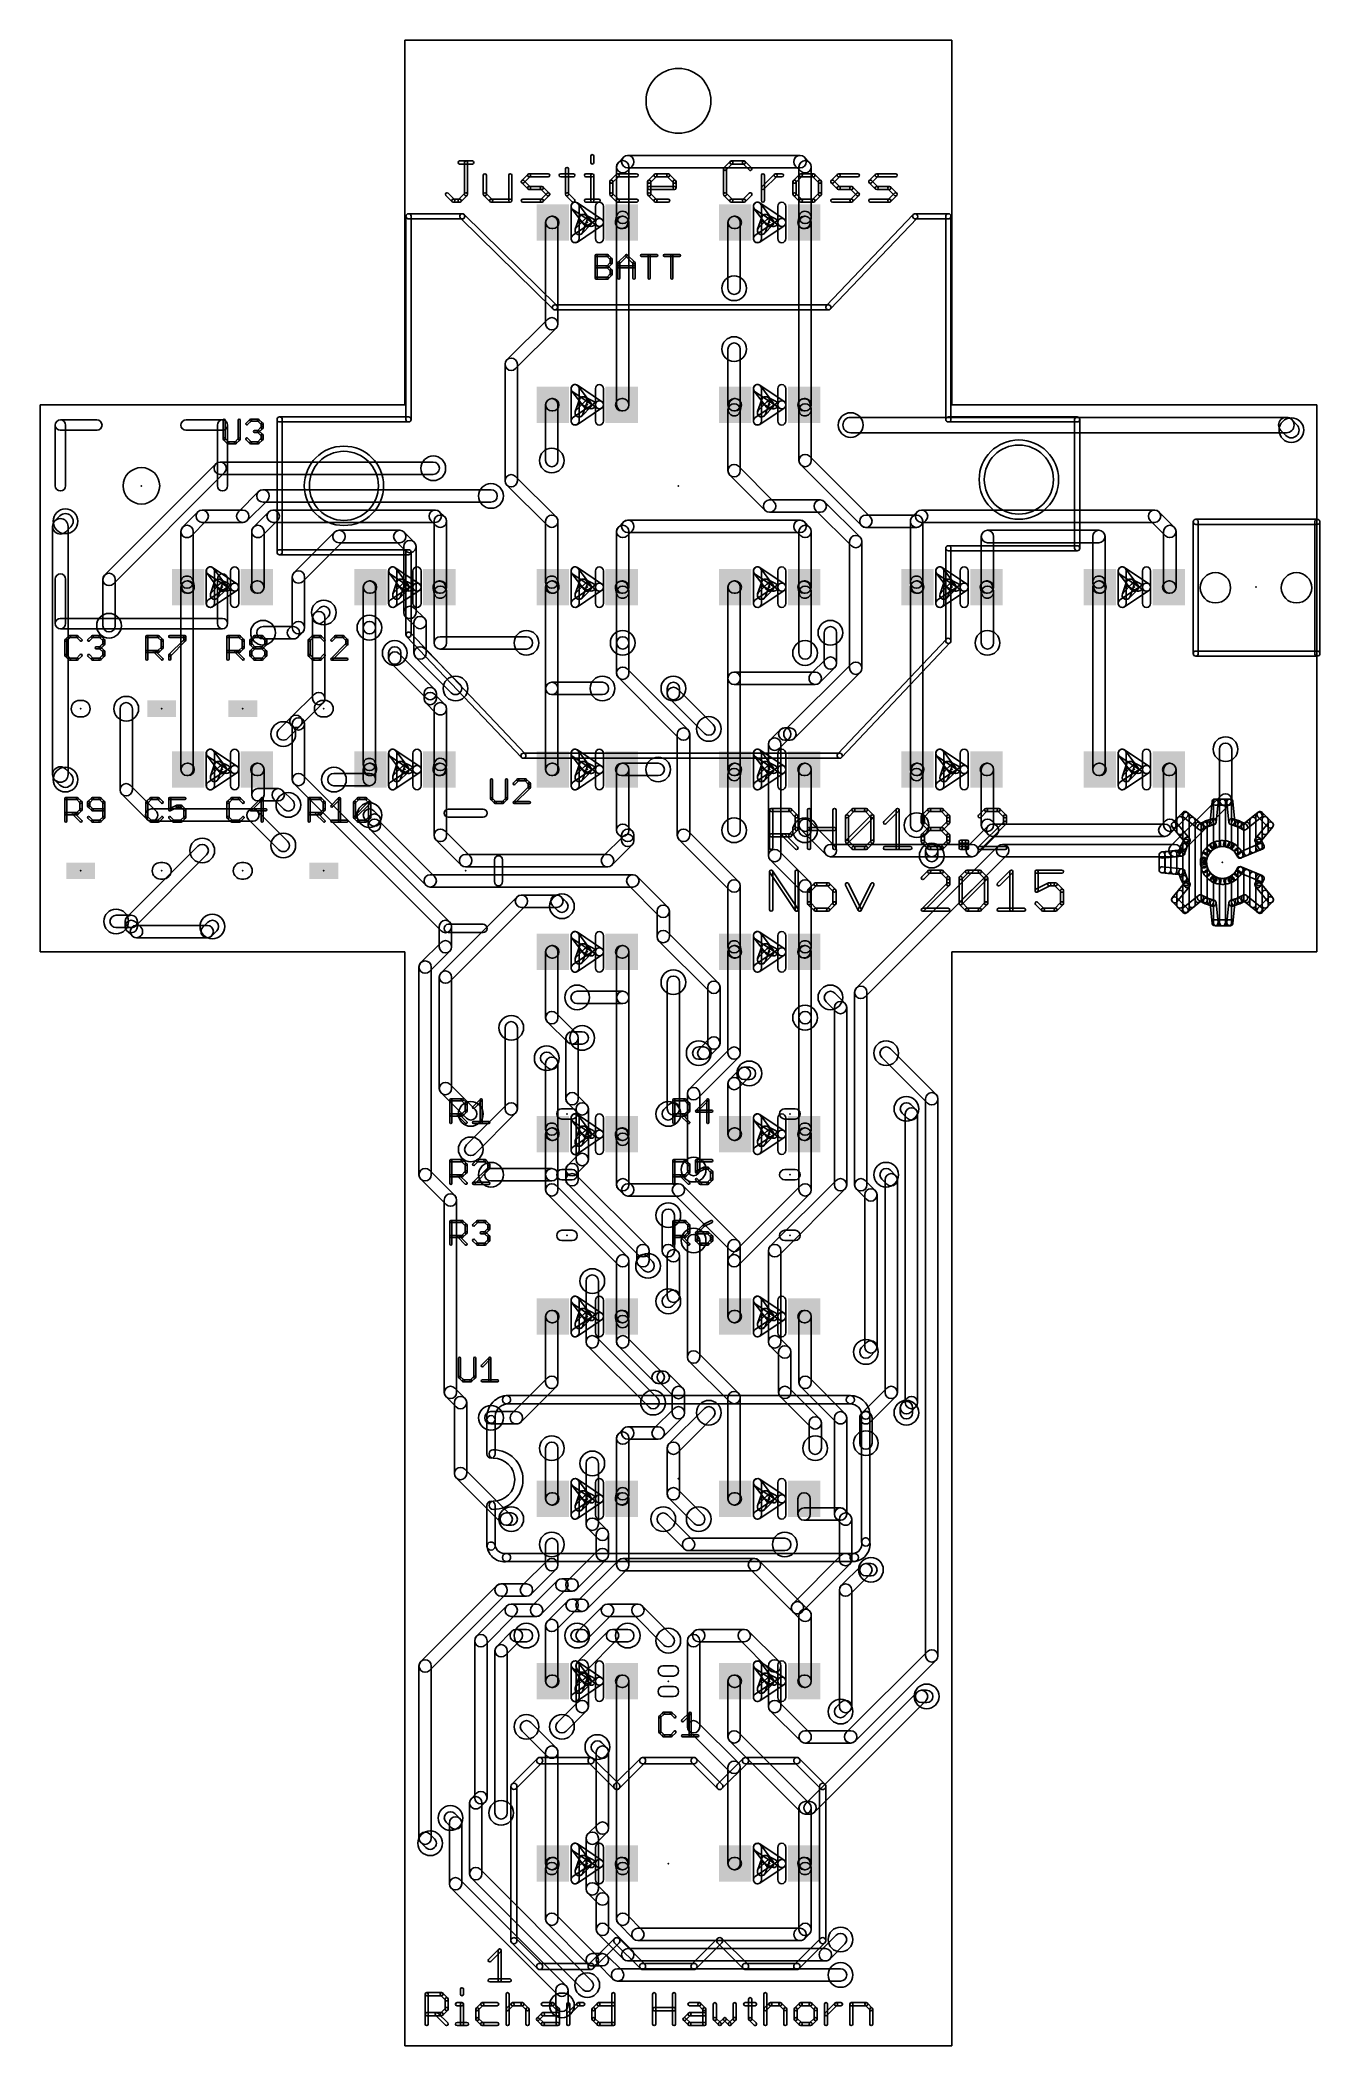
# Model space of a CAD drawing. Extents: x 1.5 to 33.1, y 0.5 to 50.
import ezdxf

# ---------------------------------------------------------------- set-up
doc = ezdxf.new("R2010")
doc.units = 0
for name, color, linetype in [('16', 175, 'CONTINUOUS'), ('18', 82, 'CONTINUOUS'), ('20', 7, 'CONTINUOUS'), ('21', 251, 'CONTINUOUS'), ('22', 2, 'CONTINUOUS'), ('23', 7, 'CONTINUOUS'), ('24', 7, 'CONTINUOUS'), ('25', 253, 'CONTINUOUS')]:
    doc.layers.add(name, color=color, linetype=linetype)

# ---------------------------------------------------------------- blocks, each defined once
blk = doc.blocks.new('RECT')
blk.add_solid([(-0.5, -0.5), (0.5, -0.5), (-0.5, 0.5), (0.5, 0.5)])
blk = doc.blocks.new('ROUNDV')
blk.add_circle((0, 0), 0.5)

msp = doc.modelspace()

# ---------------------------------------------------------------- linework, layer by layer
at = {"layer": '16'}
for points in [[(15.8922, 47.1078), (15.7672, 46.9828, 1), (15.9828, 46.7672), (16.1078, 46.8922, 1)], [(15.7226, 46.875), (15.7226, 45.625, 1), (16.0274, 45.625), (16.0274, 46.875, 1)], [(20.25, 47.1524), (16, 47.1524, 1), (16, 46.8476), (20.25, 46.8476, 1)], [(20.4828, 46.9828), (20.3578, 47.1078, 1), (20.1422, 46.8922), (20.2672, 46.7672, 1)], [(20.5274, 45.625), (20.5274, 46.875, 1), (20.2226, 46.875), (20.2226, 45.625, 1)], [(14.2774, 43), (14.2774, 45.5, 1), (13.9726, 45.5), (13.9726, 43, 1)], [(14.125, 45.3476), (14.15, 45.3476, 1), (14.15, 45.6524), (14.125, 45.6524, 1)], [(15.7256, 45.6549), (15.7006, 45.5299, 1), (15.9994, 45.4701), (16.0244, 45.5951, 1)], [(15.875, 45.6524), (15.85, 45.6524, 1), (15.85, 45.3476), (15.875, 45.3476, 1)], [(15.7226, 45.5), (15.7226, 41, 1), (16.0274, 41), (16.0274, 45.5, 1)], [(18.7774, 43.875), (18.7774, 45.5, 1), (18.4726, 45.5), (18.4726, 43.875, 1)], [(18.625, 45.3476), (18.65, 45.3476, 1), (18.65, 45.6524), (18.625, 45.6524, 1)], [(20.2256, 45.6549), (20.2006, 45.5299, 1), (20.4994, 45.4701), (20.5244, 45.5951, 1)], [(20.375, 45.6524), (20.35, 45.6524, 1), (20.35, 45.3476), (20.375, 45.3476, 1)], [(20.2226, 45.5), (20.2226, 41, 1), (20.5274, 41), (20.5274, 45.5, 1)], [(13.2328, 41.8922), (14.2328, 42.8922, 1), (14.0172, 43.1078), (13.0172, 42.1078, 1)], [(13.2774, 39.125), (13.2774, 42, 1), (12.9726, 42), (12.9726, 39.125, 1)], [(18.4726, 42.375), (18.4726, 41, 1), (18.7774, 41), (18.7774, 42.375, 1)], [(14.2774, 39.625), (14.2774, 41, 1), (13.9726, 41), (13.9726, 39.625, 1)], [(14.125, 40.8476), (14.15, 40.8476, 1), (14.15, 41.1524), (14.125, 41.1524, 1)], [(15.875, 41.1524), (15.85, 41.1524, 1), (15.85, 40.8476), (15.875, 40.8476, 1)], [(18.625, 40.8476), (18.65, 40.8476, 1), (18.65, 41.1524), (18.625, 41.1524, 1)], [(18.7744, 40.8451), (18.7994, 40.9701, 1), (18.5006, 41.0299), (18.4756, 40.9049, 1)], [(20.375, 41.1524), (20.35, 41.1524, 1), (20.35, 40.8476), (20.375, 40.8476, 1)], [(20.5244, 40.9049), (20.4994, 41.0299, 1), (20.2006, 40.9701), (20.2256, 40.8451, 1)], [(18.7774, 39.375), (18.7774, 40.875, 1), (18.4726, 40.875), (18.4726, 39.375, 1)], [(20.5274, 39.625), (20.5274, 40.875, 1), (20.2226, 40.875), (20.2226, 39.625, 1)], [(21.5, 40.3095), (32.25, 40.3095, 1), (32.25, 40.6905), (21.5, 40.6905, 1)], [(32.1153, 40.3653), (32.2403, 40.2403, 1), (32.5097, 40.5097), (32.3847, 40.6347, 1)], [(21.9828, 38.2328), (20.4828, 39.7328, 1), (20.2672, 39.5172), (21.7672, 38.0172, 1)], [(5.8358, 39.5413), (3.0926, 36.7981, 1), (3.3082, 36.5825), (6.0514, 39.3257, 1)], [(11.2014, 39.5859), (5.9436, 39.5859, 1), (5.9436, 39.2811), (11.2014, 39.2811, 1)], [(14.2328, 38.2328), (13.2328, 39.2328, 1), (13.0172, 39.0172), (14.0172, 38.0172, 1)], [(19.6078, 38.6078), (18.7328, 39.4828, 1), (18.5172, 39.2672), (19.3922, 38.3922, 1)], [(6.6078, 38.1422), (7.1078, 38.6422, 1), (6.8922, 38.8578), (6.3922, 38.3578, 1)], [(7, 38.5976), (12.625, 38.5976, 1), (12.625, 38.9024), (7, 38.9024, 1)], [(20.75, 38.6524), (19.5, 38.6524, 1), (19.5, 38.3476), (20.75, 38.3476, 1)], [(21.7328, 37.7328), (20.8578, 38.6078, 1), (20.6422, 38.3922), (21.5172, 37.5172, 1)], [(1.9903, 38.2597), (1.8653, 38.1347, 1), (2.1347, 37.8653), (2.2597, 37.9903, 1)], [(1.8095, 38), (1.8095, 31.875, 1), (2.1905, 31.875), (2.1905, 38, 1)], [(5.2328, 37.7672), (5.6078, 38.1422, 1), (5.3922, 38.3578), (5.0172, 37.9828, 1)], [(5.5, 38.0976), (6.5, 38.0976, 1), (6.5, 38.4024), (5.5, 38.4024, 1)], [(7.1422, 38.3578), (6.7672, 37.9828, 1), (6.9828, 37.7672), (7.3578, 38.1422, 1)], [(11.25, 38.4024), (7.25, 38.4024, 1), (7.25, 38.0976), (11.25, 38.0976, 1)], [(11.4828, 38.2328), (11.3578, 38.3578, 1), (11.1422, 38.1422), (11.2672, 38.0172, 1)], [(11.5274, 36.5), (11.5274, 38.125, 1), (11.2226, 38.125), (11.2226, 36.5, 1)], [(14.2774, 36.625), (14.2774, 38.125, 1), (13.9726, 38.125), (13.9726, 36.625, 1)], [(15.8922, 38.1078), (15.7672, 37.9828, 1), (15.9828, 37.7672), (16.1078, 37.8922, 1)], [(20.25, 38.1524), (16, 38.1524, 1), (16, 37.8476), (20.25, 37.8476, 1)], [(20.4828, 37.9828), (20.3578, 38.1078, 1), (20.1422, 37.8922), (20.2672, 37.7672, 1)], [(23.125, 38.2774), (21.875, 38.2774, 1), (21.875, 37.9726), (23.125, 37.9726, 1)], [(23.2328, 38.0172), (23.3578, 38.1422, 1), (23.1422, 38.3578), (23.0172, 38.2328, 1)], [(23.2774, 36.625), (23.2774, 38.125, 1), (22.9726, 38.125), (22.9726, 36.625, 1)], [(23.25, 38.0976), (29, 38.0976, 1), (29, 38.4024), (23.25, 38.4024, 1)], [(28.8922, 38.1422), (29.2672, 37.7672, 1), (29.4828, 37.9828), (29.1078, 38.3578, 1)], [(5.2774, 36.625), (5.2774, 37.875, 1), (4.9726, 37.875), (4.9726, 36.625, 1)], [(6.7226, 37.875), (6.7226, 36.5, 1), (7.0274, 36.5), (7.0274, 37.875, 1)], [(7.9828, 36.6422), (8.9828, 37.6422, 1), (8.7672, 37.8578), (7.7672, 36.8578, 1)], [(8.875, 37.5976), (10.375, 37.5976, 1), (10.375, 37.9024), (8.875, 37.9024, 1)], [(10.2672, 37.6422), (10.5172, 37.3922, 1), (10.7328, 37.6078), (10.4828, 37.8578, 1)], [(10.4726, 37.5), (10.4726, 35.875, 1), (10.7774, 35.875), (10.7774, 37.5, 1)], [(15.7226, 37.875), (15.7226, 36.5, 1), (16.0274, 36.5), (16.0274, 37.875, 1)], [(20.5274, 36.5), (20.5274, 37.875, 1), (20.2226, 37.875), (20.2226, 36.5, 1)], [(21.7774, 34.5), (21.7774, 37.625, 1), (21.4726, 37.625), (21.4726, 34.5, 1)], [(24.7226, 37.75), (24.7226, 36.5, 1), (25.0274, 36.5), (25.0274, 37.75, 1)], [(27.625, 37.9024), (24.875, 37.9024, 1), (24.875, 37.5976), (27.625, 37.5976, 1)], [(27.7774, 36.625), (27.7774, 37.75, 1), (27.4726, 37.75), (27.4726, 36.625, 1)], [(29.2226, 37.875), (29.2226, 36.5, 1), (29.5274, 36.5), (29.5274, 37.875, 1)], [(3.048, 36.6903), (3.048, 35.5473, 1), (3.3528, 35.5473), (3.3528, 36.6903, 1)], [(4.9756, 36.5951), (5.0006, 36.4701, 1), (5.2994, 36.5299), (5.2744, 36.6549, 1)], [(4.9726, 36.5), (4.9726, 32, 1), (5.2774, 32), (5.2774, 36.5, 1)], [(5.125, 36.3476), (5.15, 36.3476, 1), (5.15, 36.6524), (5.125, 36.6524, 1)], [(6.875, 36.6524), (6.85, 36.6524, 1), (6.85, 36.3476), (6.875, 36.3476, 1)], [(8.0274, 35.5), (8.0274, 36.75, 1), (7.7226, 36.75), (7.7226, 35.5, 1)], [(9.7774, 35.5), (9.7774, 36.5, 1), (9.4726, 36.5), (9.4726, 35.5, 1)], [(9.625, 36.3476), (9.65, 36.3476, 1), (9.65, 36.6524), (9.625, 36.6524, 1)], [(11.375, 36.6524), (11.35, 36.6524, 1), (11.35, 36.3476), (11.375, 36.3476, 1)], [(11.5244, 36.4049), (11.4994, 36.5299, 1), (11.2006, 36.4701), (11.2256, 36.3451, 1)], [(13.9756, 36.5951), (14.0006, 36.4701, 1), (14.2994, 36.5299), (14.2744, 36.6549, 1)], [(13.9726, 36.5), (13.9726, 34, 1), (14.2774, 34), (14.2774, 36.5, 1)], [(14.125, 36.3476), (14.15, 36.3476, 1), (14.15, 36.6524), (14.125, 36.6524, 1)], [(15.875, 36.6524), (15.85, 36.6524, 1), (15.85, 36.3476), (15.875, 36.3476, 1)], [(16.0244, 36.4049), (15.9994, 36.5299, 1), (15.7006, 36.4701), (15.7256, 36.3451, 1)], [(18.7774, 34.25), (18.7774, 36.5, 1), (18.4726, 36.5), (18.4726, 34.25, 1)], [(18.625, 36.3476), (18.65, 36.3476, 1), (18.65, 36.6524), (18.625, 36.6524, 1)], [(20.375, 36.6524), (20.35, 36.6524, 1), (20.35, 36.3476), (20.375, 36.3476, 1)], [(20.5244, 36.4049), (20.4994, 36.5299, 1), (20.2006, 36.4701), (20.2256, 36.3451, 1)], [(22.9756, 36.5951), (23.0006, 36.4701, 1), (23.2994, 36.5299), (23.2744, 36.6549, 1)], [(23.2774, 32), (23.2774, 36.5, 1), (22.9726, 36.5), (22.9726, 32, 1)], [(23.125, 36.3476), (23.15, 36.3476, 1), (23.15, 36.6524), (23.125, 36.6524, 1)], [(24.875, 36.6524), (24.85, 36.6524, 1), (24.85, 36.3476), (24.875, 36.3476, 1)], [(25.0244, 36.4049), (24.9994, 36.5299, 1), (24.7006, 36.4701), (24.7256, 36.3451, 1)], [(27.4756, 36.5951), (27.5006, 36.4701, 1), (27.7994, 36.5299), (27.7744, 36.6549, 1)], [(27.4726, 36.5), (27.4726, 32, 1), (27.7774, 32), (27.7774, 36.5, 1)], [(27.625, 36.3476), (27.65, 36.3476, 1), (27.65, 36.6524), (27.625, 36.6524, 1)], [(29.375, 36.6524), (29.35, 36.6524, 1), (29.35, 36.3476), (29.375, 36.3476, 1)], [(11.5274, 35.125), (11.5274, 36.375, 1), (11.2226, 36.375), (11.2226, 35.125, 1)], [(16.0274, 35.125), (16.0274, 36.375, 1), (15.7226, 36.375), (15.7226, 35.125, 1)], [(20.2226, 36.375), (20.2226, 34.875, 1), (20.5274, 34.875), (20.5274, 36.375, 1)], [(25.0274, 35.125), (25.0274, 36.375, 1), (24.7226, 36.375), (24.7226, 35.125, 1)], [(7.8578, 35.2672), (7.9828, 35.3922, 1), (7.7672, 35.6078), (7.6422, 35.4828, 1)], [(8.4828, 35.6422), (8.6078, 35.7672, 1), (8.3922, 35.9828), (8.2672, 35.8578, 1)], [(8.5274, 33.75), (8.5274, 35.75, 1), (8.2226, 35.75), (8.2226, 33.75, 1)], [(9.7774, 32.125), (9.7774, 35.5, 1), (9.4726, 35.5), (9.4726, 32.125, 1)], [(10.5172, 35.7672), (10.7672, 35.5172, 1), (10.9828, 35.7328), (10.7328, 35.9828, 1)], [(10.7226, 35.625), (10.7226, 34.875, 1), (11.0274, 34.875), (11.0274, 35.625, 1)], [(7, 35.2226), (7.75, 35.2226, 1), (7.75, 35.5274), (7, 35.5274, 1)], [(13.5, 35.2774), (11.375, 35.2774, 1), (11.375, 34.9726), (13.5, 34.9726, 1)], [(16.0274, 34.375), (16.0274, 35.125, 1), (15.7226, 35.125), (15.7226, 34.375, 1)], [(21.1524, 34.625), (21.1524, 35.375, 1), (20.8476, 35.375), (20.8476, 34.625, 1)], [(11.2328, 33.9828), (10.3578, 34.8578, 1), (10.1422, 34.6422), (11.0172, 33.7672, 1)], [(10.4024, 34.75), (10.4024, 34.875, 1), (10.0976, 34.875), (10.0976, 34.75, 1)], [(10.7672, 34.7672), (11.6422, 33.8922, 1), (11.8578, 34.1078), (10.9828, 34.9828, 1)], [(20.1078, 32.7672), (21.7328, 34.3922, 1), (21.5172, 34.6078), (19.8922, 32.9828, 1)], [(20.7328, 34.1422), (21.1078, 34.5172, 1), (20.8922, 34.7328), (20.5172, 34.3578, 1)], [(17.4828, 32.9828), (15.9828, 34.4828, 1), (15.7672, 34.2672), (17.2672, 32.7672, 1)], [(18.7774, 32), (18.7774, 34.25, 1), (18.4726, 34.25), (18.4726, 32, 1)], [(18.625, 34.0976), (20.625, 34.0976, 1), (20.625, 34.4024), (18.625, 34.4024, 1)], [(7.9203, 33.0797), (8.4828, 33.6422, 1), (8.2672, 33.8578), (7.7047, 33.2953, 1)], [(11.4828, 33.6078), (11.2328, 33.8578, 1), (11.0172, 33.6422), (11.2672, 33.3922, 1)], [(11.2774, 33.75), (11.2774, 33.875, 1), (10.9726, 33.875), (10.9726, 33.75, 1)], [(13.9726, 34), (13.9726, 32, 1), (14.2774, 32), (14.2774, 34, 1)], [(15.375, 34.1524), (14.125, 34.1524, 1), (14.125, 33.8476), (15.375, 33.8476, 1)], [(18.1078, 33.1078), (17.2328, 33.9828, 1), (17.0172, 33.7672), (17.8922, 32.8922, 1)], [(17.2774, 33.875), (17.2774, 34, 1), (16.9726, 34), (16.9726, 33.875, 1)], [(3.7774, 31.5), (3.7774, 33.5, 1), (3.4726, 33.5), (3.4726, 31.5, 1)], [(7.6078, 32.7672), (7.9203, 33.0797, 1), (7.7047, 33.2953), (7.3922, 32.9828, 1)], [(7.9828, 33.2328), (7.9203, 33.2953, 1), (7.7047, 33.0797), (7.7672, 33.0172, 1)], [(7.7226, 33.125), (7.7226, 31.75, 1), (8.0274, 31.75), (8.0274, 33.125, 1)], [(11.5274, 32.125), (11.5274, 33.5, 1), (11.2226, 33.5), (11.2226, 32.125, 1)], [(17.5274, 30.375), (17.5274, 32.875, 1), (17.2226, 32.875), (17.2226, 30.375, 1)], [(19.7328, 32.5172), (19.9828, 32.7672, 1), (19.7672, 32.9828), (19.5172, 32.7328, 1)], [(19.7774, 29.875), (19.7774, 32.625, 1), (19.4726, 32.625), (19.4726, 29.875, 1)], [(19.875, 32.7226), (20, 32.7226, 1), (20, 33.0274), (19.875, 33.0274, 1)], [(9.4756, 32.0951), (9.5006, 31.9701, 1), (9.7994, 32.0299), (9.7744, 32.1549, 1)], [(11.2256, 32.1549), (11.2006, 32.0299, 1), (11.4994, 31.9701), (11.5244, 32.0951, 1)], [(30.5976, 32.5), (30.5976, 31.25, 1), (30.9024, 31.25), (30.9024, 32.5, 1)], [(1.8653, 31.7403), (1.9903, 31.6153, 1), (2.2597, 31.8847), (2.1347, 32.0097, 1)], [(5.125, 31.8476), (5.15, 31.8476, 1), (5.15, 32.1524), (5.125, 32.1524, 1)], [(6.875, 32.1524), (6.85, 32.1524, 1), (6.85, 31.8476), (6.875, 31.8476, 1)], [(7.0274, 31.375), (7.0274, 32, 1), (6.7226, 32), (6.7226, 31.375, 1)], [(7.7672, 31.6422), (11.3922, 28.0172, 1), (11.6078, 28.2328), (7.9828, 31.8578, 1)], [(9.625, 31.9024), (8.75, 31.9024, 1), (8.75, 31.5976), (9.625, 31.5976, 1)], [(9.4726, 32), (9.4726, 31.75, 1), (9.7774, 31.75), (9.7774, 32, 1)], [(9.625, 31.8476), (9.65, 31.8476, 1), (9.65, 32.1524), (9.625, 32.1524, 1)], [(11.375, 32.1524), (11.35, 32.1524, 1), (11.35, 31.8476), (11.375, 31.8476, 1)], [(11.5274, 30.375), (11.5274, 32, 1), (11.2226, 32), (11.2226, 30.375, 1)], [(14.125, 31.8476), (14.15, 31.8476, 1), (14.15, 32.1524), (14.125, 32.1524, 1)], [(15.875, 32.1524), (15.85, 32.1524, 1), (15.85, 31.8476), (15.875, 31.8476, 1)], [(16.75, 32.1524), (15.85, 32.1524, 1), (15.85, 31.8476), (16.75, 31.8476, 1)], [(15.7226, 32), (15.7226, 30.5, 1), (16.0274, 30.5), (16.0274, 32, 1)], [(18.625, 31.8476), (18.65, 31.8476, 1), (18.65, 32.1524), (18.625, 32.1524, 1)], [(18.7744, 31.8451), (18.7994, 31.9701, 1), (18.5006, 32.0299), (18.4756, 31.9049, 1)], [(18.4726, 31.875), (18.4726, 30.5, 1), (18.7774, 30.5), (18.7774, 31.875, 1)], [(20.375, 32.1524), (20.35, 32.1524, 1), (20.35, 31.8476), (20.375, 31.8476, 1)], [(20.5274, 30.625), (20.5274, 32, 1), (20.2226, 32), (20.2226, 30.625, 1)], [(23.125, 31.8476), (23.15, 31.8476, 1), (23.15, 32.1524), (23.125, 32.1524, 1)], [(23.2744, 31.8451), (23.2994, 31.9701, 1), (23.0006, 32.0299), (22.9756, 31.9049, 1)], [(22.9726, 31.875), (22.9726, 30.625, 1), (23.2774, 30.625), (23.2774, 31.875, 1)], [(24.875, 32.1524), (24.85, 32.1524, 1), (24.85, 31.8476), (24.875, 31.8476, 1)], [(24.7226, 32), (24.7226, 30.625, 1), (25.0274, 30.625), (25.0274, 32, 1)], [(27.625, 31.8476), (27.65, 31.8476, 1), (27.65, 32.1524), (27.625, 32.1524, 1)], [(29.375, 32.1524), (29.35, 32.1524, 1), (29.35, 31.8476), (29.375, 31.8476, 1)], [(29.5274, 30.625), (29.5274, 32, 1), (29.2226, 32), (29.2226, 30.625, 1)], [(4.3578, 30.9828), (3.7328, 31.6078, 1), (3.5172, 31.3922), (4.1422, 30.7672, 1)], [(7.375, 31.5274), (6.875, 31.5274, 1), (6.875, 31.2226), (7.375, 31.2226, 1)], [(7.7328, 31.2328), (7.4828, 31.4828, 1), (7.2672, 31.2672), (7.5172, 31.0172, 1)], [(30.6422, 31.3578), (29.3922, 30.1078, 1), (29.6078, 29.8922), (30.8578, 31.1422, 1)], [(6.75, 31.0274), (4.25, 31.0274, 1), (4.25, 30.7226), (6.75, 30.7226, 1)], [(7.6078, 30.2328), (6.8578, 30.9828, 1), (6.6422, 30.7672), (7.3922, 30.0172, 1)], [(9.5172, 30.7672), (9.6422, 30.6422, 1), (9.8578, 30.8578), (9.7328, 30.9828, 1)], [(9.6422, 30.5172), (11.0172, 29.1422, 1), (11.2328, 29.3578), (9.8578, 30.7328, 1)], [(9.5976, 30.75), (9.5976, 30.625, 1), (9.9024, 30.625), (9.9024, 30.75, 1)], [(21.1078, 30.1078), (20.4828, 30.7328, 1), (20.2672, 30.5172), (20.8922, 29.8922, 1)], [(20.5274, 30.5), (20.5274, 30.625, 1), (20.2226, 30.625), (20.2226, 30.5, 1)], [(24.7672, 30.5172), (24.8922, 30.3922, 1), (25.1078, 30.6078), (24.9828, 30.7328, 1)], [(29.3578, 30.3922), (29.4828, 30.5172, 1), (29.2672, 30.7328), (29.1422, 30.6078, 1)], [(12.1078, 29.8578), (11.4828, 30.4828, 1), (11.2672, 30.2672), (11.8922, 29.6422, 1)], [(15.8922, 30.3578), (15.3922, 29.8578, 1), (15.6078, 29.6422), (16.1078, 30.1422, 1)], [(15.7672, 30.3922), (15.8922, 30.2672, 1), (16.1078, 30.4828), (15.9828, 30.6078, 1)], [(15.8476, 30.375), (15.8476, 30.25, 1), (16.1524, 30.25), (16.1524, 30.375, 1)], [(18.7328, 29.2328), (17.4828, 30.4828, 1), (17.2672, 30.2672), (18.5172, 29.0172, 1)], [(24.8922, 30.6078), (24.3922, 30.1078, 1), (24.6078, 29.8922), (25.1078, 30.3922, 1)], [(25, 30.3476), (29.25, 30.3476, 1), (29.25, 30.6524), (25, 30.6524, 1)], [(5.3922, 30.1078), (3.6422, 28.3578, 1), (3.8578, 28.1422), (5.6078, 29.8922, 1)], [(15.5, 29.9024), (12, 29.9024, 1), (12, 29.5976), (15.5, 29.5976, 1)], [(20.4828, 29.2328), (19.7328, 29.9828, 1), (19.5172, 29.7672), (20.2672, 29.0172, 1)], [(23.5, 30.1524), (21, 30.1524, 1), (21, 29.8476), (23.5, 29.8476, 1)], [(25.1422, 30.1078), (21.6422, 26.6078, 1), (21.8578, 26.3922), (25.3578, 29.8922, 1)], [(24.5, 30.1524), (23.5, 30.1524, 1), (23.5, 29.8476), (24.5, 29.8476, 1)], [(23.6524, 29.875), (23.6524, 30, 1), (23.3476, 30), (23.3476, 29.875, 1)], [(29.5, 30.1524), (25.25, 30.1524, 1), (25.25, 29.8476), (29.5, 29.8476, 1)], [(11.125, 29.0976), (16.125, 29.0976, 1), (16.125, 29.4024), (11.125, 29.4024, 1)], [(16.0172, 29.1422), (16.7672, 28.3922, 1), (16.9828, 28.6078), (16.2328, 29.3578, 1)], [(18.7774, 27.625), (18.7774, 29.125, 1), (18.4726, 29.125), (18.4726, 27.625, 1)], [(20.5274, 27.625), (20.5274, 29.125, 1), (20.2226, 29.125), (20.2226, 27.625, 1)], [(13.2672, 28.8578), (11.3922, 26.9828, 1), (11.6078, 26.7672), (13.4828, 28.6422, 1)], [(14.25, 28.9024), (13.375, 28.9024, 1), (13.375, 28.5976), (14.25, 28.5976, 1)], [(14.4828, 28.7328), (14.3578, 28.8578, 1), (14.1422, 28.6422), (14.2672, 28.5172, 1)], [(3.75, 28.4024), (3.375, 28.4024, 1), (3.375, 28.0976), (3.75, 28.0976, 1)], [(3.6422, 28.0172), (3.7672, 27.8922, 1), (3.9828, 28.1078), (3.8578, 28.2328, 1)], [(3.9024, 28.125), (3.9024, 28.25, 1), (3.5976, 28.25), (3.5976, 28.125, 1)], [(5.7328, 27.8922), (5.8578, 28.0172, 1), (5.6422, 28.2328), (5.5172, 28.1078, 1)], [(11.3476, 28.125), (11.3476, 27.625, 1), (11.6524, 27.625), (11.6524, 28.125, 1)], [(16.7226, 28.5), (16.7226, 27.875, 1), (17.0274, 27.875), (17.0274, 28.5, 1)], [(3.875, 27.8476), (5.625, 27.8476, 1), (5.625, 28.1524), (3.875, 28.1524, 1)], [(11.3922, 27.7328), (10.8922, 27.2328, 1), (11.1078, 27.0172), (11.6078, 27.5172, 1)], [(16.7672, 27.7672), (18.0172, 26.5172, 1), (18.2328, 26.7328), (16.9828, 27.9828, 1)], [(18.4756, 27.5951), (18.5006, 27.4701, 1), (18.7994, 27.5299), (18.7744, 27.6549, 1)], [(20.2256, 27.6549), (20.2006, 27.5299, 1), (20.4994, 27.4701), (20.5244, 27.5951, 1)], [(10.8476, 27.125), (10.8476, 22, 1), (11.1524, 22), (11.1524, 27.125, 1)], [(13.9726, 27.5), (13.9726, 25.875, 1), (14.2774, 25.875), (14.2774, 27.5, 1)], [(14.125, 27.3476), (14.15, 27.3476, 1), (14.15, 27.6524), (14.125, 27.6524, 1)], [(15.875, 27.6524), (15.85, 27.6524, 1), (15.85, 27.3476), (15.875, 27.3476, 1)], [(15.7226, 27.5), (15.7226, 26.375, 1), (16.0274, 26.375), (16.0274, 27.5, 1)], [(18.7774, 25), (18.7774, 27.5, 1), (18.4726, 27.5), (18.4726, 25, 1)], [(18.625, 27.3476), (18.65, 27.3476, 1), (18.65, 27.6524), (18.625, 27.6524, 1)], [(20.375, 27.6524), (20.35, 27.6524, 1), (20.35, 27.3476), (20.375, 27.3476, 1)], [(20.2226, 27.5), (20.2226, 25.875, 1), (20.5274, 25.875), (20.5274, 27.5, 1)], [(11.3476, 26.875), (11.3476, 24.125, 1), (11.6524, 24.125), (11.6524, 26.875, 1)], [(16.9726, 26.75), (16.9726, 23.625, 1), (17.2774, 23.625), (17.2774, 26.75, 1)], [(17.9726, 26.625), (17.9726, 25.25, 1), (18.2774, 25.25), (18.2774, 26.625, 1)], [(15.875, 26.5274), (14.75, 26.5274, 1), (14.75, 26.2226), (15.875, 26.2226, 1)], [(15.7226, 26.375), (15.7226, 23, 1), (16.0274, 23), (16.0274, 26.375, 1)], [(20.8922, 26.2672), (21.1422, 26.0172, 1), (21.3578, 26.2328), (21.1078, 26.4828, 1)], [(21.0976, 26.125), (21.0976, 21.75, 1), (21.4024, 21.75), (21.4024, 26.125, 1)], [(21.5976, 26.5), (21.5976, 21.75, 1), (21.9024, 21.75), (21.9024, 26.5, 1)], [(12.9726, 25.625), (12.9726, 23.625, 1), (13.2774, 23.625), (13.2774, 25.625, 1)], [(14.0172, 25.7672), (14.5172, 25.2672, 1), (14.7328, 25.4828), (14.2328, 25.9828, 1)], [(20.2226, 25.875), (20.2226, 23.125, 1), (20.5274, 23.125), (20.5274, 25.875, 1)], [(14.4726, 25.375), (14.4726, 23.875, 1), (14.7774, 23.875), (14.7774, 25.375, 1)], [(14.875, 25.5274), (14.625, 25.5274, 1), (14.625, 25.2226), (14.875, 25.2226, 1)], [(18.0172, 25.3578), (17.7672, 25.1078, 1), (17.9828, 24.8922), (18.2328, 25.1422, 1)], [(14.2328, 24.8578), (14.1078, 24.9828, 1), (13.8922, 24.7672), (14.0172, 24.6422, 1)], [(14.2774, 23.125), (14.2774, 24.75, 1), (13.9726, 24.75), (13.9726, 23.125, 1)], [(17.7328, 23.8922), (18.7328, 24.8922, 1), (18.5172, 25.1078), (17.5172, 24.1078, 1)], [(17.875, 25.1524), (17.75, 25.1524, 1), (17.75, 24.8476), (17.875, 24.8476, 1)], [(22.2672, 24.8922), (23.3922, 23.7672, 1), (23.6078, 23.9828), (22.4828, 25.1078, 1)], [(11.3922, 24.0172), (12.0172, 23.3922, 1), (12.2328, 23.6078), (11.6078, 24.2328, 1)], [(18.7672, 24.6078), (18.5172, 24.3578, 1), (18.7328, 24.1422), (18.9828, 24.3922, 1)], [(18.4726, 24.25), (18.4726, 23, 1), (18.7774, 23), (18.7774, 24.25, 1)], [(19, 24.6524), (18.875, 24.6524, 1), (18.875, 24.3476), (19, 24.3476, 1)], [(13.0172, 23.7328), (12.0172, 22.7328, 1), (12.2328, 22.5172), (13.2328, 23.5172, 1)], [(14.5172, 23.7672), (14.7672, 23.5172, 1), (14.9828, 23.7328), (14.7328, 23.9828, 1)], [(14.7226, 23.625), (14.7226, 22.375, 1), (15.0274, 22.375), (15.0274, 23.625, 1)], [(17.0172, 23.7328), (16.8922, 23.6078, 1), (17.1078, 23.3922), (17.2328, 23.5172, 1)], [(17.7774, 22.125), (17.7774, 24, 1), (17.4726, 24), (17.4726, 22.125, 1)], [(22.7672, 23.5172), (22.8922, 23.3922, 1), (23.1078, 23.6078), (22.9828, 23.7328, 1)], [(23.3476, 23.875), (23.3476, 10.125, 1), (23.6524, 10.125), (23.6524, 23.875, 1)], [(13.9756, 23.0951), (14.0006, 22.9701, 1), (14.2994, 23.0299), (14.2744, 23.1549, 1)], [(20.2256, 23.1549), (20.2006, 23.0299, 1), (20.4994, 22.9701), (20.5244, 23.0951, 1)], [(22.8476, 23.5), (22.8476, 16.375, 1), (23.1524, 16.375), (23.1524, 23.5, 1)], [(14.2774, 22), (14.2774, 23, 1), (13.9726, 23), (13.9726, 22, 1)], [(14.125, 22.8476), (14.15, 22.8476, 1), (14.15, 23.1524), (14.125, 23.1524, 1)], [(15.875, 23.1524), (15.85, 23.1524, 1), (15.85, 22.8476), (15.875, 22.8476, 1)], [(16.0244, 22.9049), (15.9994, 23.0299, 1), (15.7006, 22.9701), (15.7256, 22.8451, 1)], [(15.7226, 22.875), (15.7226, 21.75, 1), (16.0274, 21.75), (16.0274, 22.875, 1)], [(18.625, 22.8476), (18.65, 22.8476, 1), (18.65, 23.1524), (18.625, 23.1524, 1)], [(20.375, 23.1524), (20.35, 23.1524, 1), (20.35, 22.8476), (20.375, 22.8476, 1)], [(20.2226, 23), (20.2226, 21.625, 1), (20.5274, 21.625), (20.5274, 23, 1)], [(14.7672, 22.4828), (14.5172, 22.2328, 1), (14.7328, 22.0172), (14.9828, 22.2672, 1)], [(14.4726, 22.125), (14.4726, 21.875, 1), (14.7774, 21.875), (14.7774, 22.125, 1)], [(10.8922, 21.8922), (11.5172, 21.2672, 1), (11.7328, 21.4828), (11.1078, 22.1078, 1)], [(14.125, 22.1524), (12.625, 22.1524, 1), (12.625, 21.8476), (14.125, 21.8476, 1)], [(14.2774, 21.625), (14.2774, 22, 1), (13.9726, 22), (13.9726, 21.625, 1)], [(14.5172, 21.7672), (16.2672, 20.0172, 1), (16.4828, 20.2328), (14.7328, 21.9828, 1)], [(15.7672, 21.6422), (15.8922, 21.5172, 1), (16.1078, 21.7328), (15.9828, 21.8578, 1)], [(21.1422, 21.8578), (19.5172, 20.2328, 1), (19.7328, 20.0172), (21.3578, 21.6422, 1)], [(21.6422, 21.6422), (21.8922, 21.3922, 1), (22.1078, 21.6078), (21.8578, 21.8578, 1)], [(22.2672, 21.8922), (22.3922, 21.7672, 1), (22.6078, 21.9828), (22.4828, 22.1078, 1)], [(22.3476, 21.875), (22.3476, 16.625, 1), (22.6524, 16.625), (22.6524, 21.875, 1)], [(11.4726, 21.375), (11.4726, 16.625, 1), (11.7774, 16.625), (11.7774, 21.375, 1)], [(15.9828, 19.9828), (14.2328, 21.7328, 1), (14.0172, 21.5172), (15.7672, 19.7672, 1)], [(16, 21.4726), (17.25, 21.4726, 1), (17.25, 21.7774), (16, 21.7774, 1)], [(17.1422, 21.5172), (18.5172, 20.1422, 1), (18.7328, 20.3578), (17.3578, 21.7328, 1)], [(20.2672, 21.7328), (18.5172, 19.9828, 1), (18.7328, 19.7672), (20.4828, 21.5172, 1)], [(21.8476, 21.5), (21.8476, 17.75, 1), (22.1524, 17.75), (22.1524, 21.5, 1)], [(16.8476, 21), (16.8476, 20.125, 1), (17.1524, 20.125), (17.1524, 21, 1)], [(17.4726, 20.375), (17.4726, 17.5, 1), (17.7774, 17.5), (17.7774, 20.375, 1)], [(18.4726, 20.25), (18.4726, 19.875, 1), (18.7774, 19.875), (18.7774, 20.25, 1)], [(16.0274, 18.5), (16.0274, 19.875, 1), (15.7226, 19.875), (15.7226, 18.5, 1)], [(16.2672, 19.7672), (16.3922, 19.6422, 1), (16.6078, 19.8578), (16.4828, 19.9828, 1)], [(16.2226, 20.125), (16.2226, 19.875, 1), (16.5274, 19.875), (16.5274, 20.125, 1)], [(16.8922, 20.0172), (17.0172, 19.8922, 1), (17.2328, 20.1078), (17.1078, 20.2328, 1)], [(16.9726, 20), (16.9726, 19, 1), (17.2774, 19), (17.2774, 20, 1)], [(18.4726, 19.875), (18.4726, 18.5, 1), (18.7774, 18.5), (18.7774, 19.875, 1)], [(19.4726, 20.125), (19.4726, 17.875, 1), (19.7774, 17.875), (19.7774, 20.125, 1)], [(14.9726, 19.375), (14.9726, 17.875, 1), (15.2774, 17.875), (15.2774, 19.375, 1)], [(17.0172, 19.1078), (16.8922, 18.9828, 1), (17.1078, 18.7672), (17.2328, 18.8922, 1)], [(13.9726, 18.5), (13.9726, 16.875, 1), (14.2774, 16.875), (14.2774, 18.5, 1)], [(14.125, 18.3476), (14.15, 18.3476, 1), (14.15, 18.6524), (14.125, 18.6524, 1)], [(15.875, 18.6524), (15.85, 18.6524, 1), (15.85, 18.3476), (15.875, 18.3476, 1)], [(16.0244, 18.4049), (15.9994, 18.5299, 1), (15.7006, 18.4701), (15.7256, 18.3451, 1)], [(16.0274, 17.875), (16.0274, 18.375, 1), (15.7226, 18.375), (15.7226, 17.875, 1)], [(18.625, 18.3476), (18.65, 18.3476, 1), (18.65, 18.6524), (18.625, 18.6524, 1)], [(20.375, 18.6524), (20.35, 18.6524, 1), (20.35, 18.3476), (20.375, 18.3476, 1)], [(20.5274, 16.875), (20.5274, 18.5, 1), (20.2226, 18.5), (20.2226, 16.875, 1)], [(15.0172, 17.7672), (16.5172, 16.2672, 1), (16.7328, 16.4828), (15.2328, 17.9828, 1)], [(16.8578, 17.1078), (15.9828, 17.9828, 1), (15.7672, 17.7672), (16.6422, 16.8922, 1)], [(19.5172, 17.7672), (19.7672, 17.5172, 1), (19.9828, 17.7328), (19.7328, 17.9828, 1)], [(21.8922, 17.8578), (21.7672, 17.7328, 1), (21.9828, 17.5172), (22.1078, 17.6422, 1)], [(17.5172, 17.3922), (18.5172, 16.3922, 1), (18.7328, 16.6078), (17.7328, 17.6078, 1)], [(19.7226, 17.625), (19.7226, 16.625, 1), (20.0274, 16.625), (20.0274, 17.625, 1)], [(14.0172, 16.9828), (13.1422, 16.1078, 1), (13.3578, 15.8922), (14.2328, 16.7672, 1)], [(16.875, 17.1524), (16.75, 17.1524, 1), (16.75, 16.8476), (16.875, 16.8476, 1)], [(17.3578, 16.7328), (16.9828, 17.1078, 1), (16.7672, 16.8922), (17.1422, 16.5172, 1)], [(21.3578, 16.1078), (20.4828, 16.9828, 1), (20.2672, 16.7672), (21.1422, 15.8922, 1)], [(11.5172, 16.5172), (11.7672, 16.2672, 1), (11.9828, 16.4828), (11.7328, 16.7328, 1)], [(11.7226, 16.375), (11.7226, 14.625, 1), (12.0274, 14.625), (12.0274, 16.375, 1)], [(17.4024, 16.125), (17.4024, 16.625, 1), (17.0976, 16.625), (17.0976, 16.125, 1)], [(18.4726, 16.5), (18.4726, 14, 1), (18.7774, 14), (18.7774, 16.5, 1)], [(19.7672, 16.5172), (20.5172, 15.7672, 1), (20.7328, 15.9828), (19.9828, 16.7328, 1)], [(22.3922, 16.7328), (21.7672, 16.1078, 1), (21.9828, 15.8922), (22.6078, 16.5172, 1)], [(22.8922, 16.4828), (22.7672, 16.3578, 1), (22.9828, 16.1422), (23.1078, 16.2672, 1)], [(22.7226, 16.25), (22.7226, 16.125, 1), (23.0274, 16.125), (23.0274, 16.25, 1)], [(13.25, 16.1524), (12.625, 16.1524, 1), (12.625, 15.8476), (13.25, 15.8476, 1)], [(16.8578, 15.5172), (17.3578, 16.0172, 1), (17.1422, 16.2328), (16.6422, 15.7328, 1)], [(17.2328, 15.1422), (18.1078, 16.0172, 1), (17.8922, 16.2328), (17.0172, 15.3578, 1)], [(20.4726, 15.875), (20.4726, 15.25, 1), (20.7774, 15.25), (20.7774, 15.875, 1)], [(21.4024, 13.625), (21.4024, 16, 1), (21.0976, 16), (21.0976, 13.625, 1)], [(21.7226, 16), (21.7226, 15.375, 1), (22.0274, 15.375), (22.0274, 16, 1)], [(13.9726, 15.25), (13.9726, 14, 1), (14.2774, 14), (14.2774, 15.25, 1)], [(15.9828, 15.3922), (16.1078, 15.5172, 1), (15.8922, 15.7328), (15.7672, 15.6078, 1)], [(16.0274, 14.125), (16.0274, 15.5, 1), (15.7226, 15.5), (15.7226, 14.125, 1)], [(16, 15.4726), (16.75, 15.4726, 1), (16.75, 15.7774), (16, 15.7774, 1)], [(17.2774, 14.125), (17.2774, 15.25, 1), (16.9726, 15.25), (16.9726, 14.125, 1)], [(15.2774, 13.375), (15.2774, 14.875, 1), (14.9726, 14.875), (14.9726, 13.375, 1)], [(11.7672, 14.5172), (12.8922, 13.3922, 1), (13.1078, 13.6078), (11.9828, 14.7328, 1)], [(14.125, 13.8476), (14.15, 13.8476, 1), (14.15, 14.1524), (14.125, 14.1524, 1)], [(15.7256, 14.1549), (15.7006, 14.0299, 1), (15.9994, 13.9701), (16.0244, 14.0951, 1)], [(15.875, 14.1524), (15.85, 14.1524, 1), (15.85, 13.8476), (15.875, 13.8476, 1)], [(15.7226, 14), (15.7226, 12.375, 1), (16.0274, 12.375), (16.0274, 14, 1)], [(17.8578, 13.6078), (17.2328, 14.2328, 1), (17.0172, 14.0172), (17.6422, 13.3922, 1)], [(18.625, 13.8476), (18.65, 13.8476, 1), (18.65, 14.1524), (18.625, 14.1524, 1)], [(20.5024, 13.625), (20.5024, 14, 1), (20.1976, 14), (20.1976, 13.625, 1)], [(13, 13.3476), (13.125, 13.3476, 1), (13.125, 13.6524), (13, 13.6524, 1)], [(15.4828, 13.2328), (15.2328, 13.4828, 1), (15.0172, 13.2672), (15.2672, 13.0172, 1)], [(17.6078, 12.9828), (16.9828, 13.6078, 1), (16.7672, 13.3922), (17.3922, 12.7672, 1)], [(21.25, 13.7774), (20.35, 13.7774, 1), (20.35, 13.4726), (21.25, 13.4726, 1)], [(21.4828, 13.6078), (21.3578, 13.7328, 1), (21.1422, 13.5172), (21.2672, 13.3922, 1)], [(21.5274, 12.5), (21.5274, 13.5, 1), (21.2226, 13.5), (21.2226, 12.5, 1)], [(14.2774, 12.375), (14.2774, 12.875, 1), (13.9726, 12.875), (13.9726, 12.375, 1)], [(15.5274, 12.625), (15.5274, 13.125, 1), (15.2226, 13.125), (15.2226, 12.625, 1)], [(19.875, 13.0274), (17.5, 13.0274, 1), (17.5, 12.7226), (19.875, 12.7226, 1)], [(13.6078, 11.6422), (14.2328, 12.2672, 1), (14.0172, 12.4828), (13.3922, 11.8578, 1)], [(14.7328, 11.7672), (15.4828, 12.5172, 1), (15.2672, 12.7328), (14.5172, 11.9828, 1)], [(15.7672, 12.4828), (14.7672, 11.4828, 1), (14.9828, 11.2672), (15.9828, 12.2672, 1)], [(15.875, 12.2226), (19.125, 12.2226, 1), (19.125, 12.5274), (15.875, 12.5274, 1)], [(19.0172, 12.2672), (20.0797, 11.2047, 1), (20.2953, 11.4203), (19.2328, 12.4828, 1)], [(20.2953, 11.2047), (21.4828, 12.3922, 1), (21.2672, 12.6078), (20.0797, 11.4203, 1)], [(21.7672, 12.3578), (21.2672, 11.8578, 1), (21.4828, 11.6422), (21.9828, 12.1422, 1)], [(22, 12.4024), (21.875, 12.4024, 1), (21.875, 12.0976), (22, 12.0976, 1)], [(11.1078, 9.7672), (12.9828, 11.6422, 1), (12.7672, 11.8578), (10.8922, 9.9828, 1)], [(12.875, 11.5976), (13.5, 11.5976, 1), (13.5, 11.9024), (12.875, 11.9024, 1)], [(13.8578, 11.1422), (14.4828, 11.7672, 1), (14.2672, 11.9828), (13.6422, 11.3578, 1)], [(14.375, 11.7226), (14.625, 11.7226, 1), (14.625, 12.0274), (14.375, 12.0274, 1)], [(21.2226, 11.75), (21.2226, 8.875, 1), (21.5274, 8.875), (21.5274, 11.75, 1)], [(12.4828, 10.3922), (13.2328, 11.1422, 1), (13.0172, 11.3578), (12.2672, 10.6078, 1)], [(13.125, 11.0976), (13.75, 11.0976, 1), (13.75, 11.4024), (13.125, 11.4024, 1)], [(14.5172, 11.4828), (14.0172, 10.9828, 1), (14.2328, 10.7672), (14.7328, 11.2672, 1)], [(14.875, 11.5274), (14.625, 11.5274, 1), (14.625, 11.2226), (14.875, 11.2226, 1)], [(14.9828, 10.5172), (15.6078, 11.1422, 1), (15.3922, 11.3578), (14.7672, 10.7328, 1)], [(15.5, 11.0976), (16.25, 11.0976, 1), (16.25, 11.4024), (15.5, 11.4024, 1)], [(16.1422, 11.1422), (16.8922, 10.3922, 1), (17.1078, 10.6078), (16.3578, 11.3578, 1)], [(20.0797, 11.2047), (20.2672, 11.0172, 1), (20.4828, 11.2328), (20.2953, 11.4203, 1)], [(13.9726, 10.875), (13.9726, 9.5, 1), (14.2774, 9.5), (14.2774, 10.875, 1)], [(20.2226, 11.125), (20.2226, 9.5, 1), (20.5274, 9.5), (20.5274, 11.125, 1)], [(12.5274, 6.625), (12.5274, 10.5, 1), (12.2226, 10.5), (12.2226, 6.625, 1)], [(13.1422, 10.7328), (12.7672, 10.3578, 1), (12.9828, 10.1422), (13.3578, 10.5172, 1)], [(12.7226, 10.25), (12.7226, 6.25, 1), (13.0274, 6.25), (13.0274, 10.25, 1)], [(13.5, 10.7774), (13.25, 10.7774, 1), (13.25, 10.4726), (13.5, 10.4726, 1)], [(14.75, 10.4726), (14.875, 10.4726, 1), (14.875, 10.7774), (14.75, 10.7774, 1)], [(14.9828, 9.7672), (15.7328, 10.5172, 1), (15.5172, 10.7328), (14.7672, 9.9828, 1)], [(15.625, 10.4726), (16, 10.4726, 1), (16, 10.7774), (15.625, 10.7774, 1)], [(17.6422, 10.7328), (17.5172, 10.6078, 1), (17.7328, 10.3922), (17.8578, 10.5172, 1)], [(17.4726, 10.5), (17.4726, 8.375, 1), (17.7774, 8.375), (17.7774, 10.5, 1)], [(18.875, 10.7774), (17.75, 10.7774, 1), (17.75, 10.4726), (18.875, 10.4726, 1)], [(19.7328, 9.9828), (18.9828, 10.7328, 1), (18.7672, 10.5172), (19.5172, 9.7672, 1)], [(11.1524, 5.625), (11.1524, 9.875, 1), (10.8476, 9.875), (10.8476, 5.625, 1)], [(15.0274, 8.875), (15.0274, 9.875, 1), (14.7226, 9.875), (14.7226, 8.875, 1)], [(19.7774, 8.875), (19.7774, 9.875, 1), (19.4726, 9.875), (19.4726, 8.875, 1)], [(23.3922, 10.2328), (21.3922, 8.2328, 1), (21.6078, 8.0172), (23.6078, 10.0172, 1)], [(14.125, 9.3476), (14.15, 9.3476, 1), (14.15, 9.6524), (14.125, 9.6524, 1)], [(15.875, 9.6524), (15.85, 9.6524, 1), (15.85, 9.3476), (15.875, 9.3476, 1)], [(15.7226, 9.5), (15.7226, 5, 1), (16.0274, 5), (16.0274, 9.5, 1)], [(18.7774, 8.125), (18.7774, 9.5, 1), (18.4726, 9.5), (18.4726, 8.125, 1)], [(18.625, 9.3476), (18.65, 9.3476, 1), (18.65, 9.6524), (18.625, 9.6524, 1)], [(20.375, 9.6524), (20.35, 9.6524, 1), (20.35, 9.3476), (20.375, 9.3476, 1)], [(14.4828, 8.2672), (14.9828, 8.7672, 1), (14.7672, 8.9828), (14.2672, 8.4828, 1)], [(20.4828, 8.2328), (19.7328, 8.9828, 1), (19.5172, 8.7672), (20.2672, 8.0172, 1)], [(23.1422, 9.2328), (20.3922, 6.4828, 1), (20.6078, 6.2672), (23.3578, 9.0172, 1)], [(21.2672, 8.9828), (21.1422, 8.8578, 1), (21.3578, 8.6422), (21.4828, 8.7672, 1)], [(23.375, 9.2774), (23.25, 9.2774, 1), (23.25, 8.9726), (23.375, 8.9726, 1)], [(13.3922, 8.2672), (14.0172, 7.6422, 1), (14.2328, 7.8578), (13.6078, 8.4828, 1)], [(17.5172, 8.2672), (18.5172, 7.2672, 1), (18.7328, 7.4828), (17.7328, 8.4828, 1)], [(15.1422, 7.7672), (15.2672, 7.6422, 1), (15.4828, 7.8578), (15.3578, 7.9828, 1)], [(20.4828, 6.4828), (18.7328, 8.2328, 1), (18.5172, 8.0172), (20.2672, 6.2672, 1)], [(21.5, 8.2774), (20.375, 8.2774, 1), (20.375, 7.9726), (21.5, 7.9726, 1)], [(13.9726, 7.75), (13.9726, 5, 1), (14.2774, 5), (14.2774, 7.75, 1)], [(15.2226, 7.75), (15.2226, 5.875, 1), (15.5274, 5.875), (15.5274, 7.75, 1)], [(18.4726, 7.375), (18.4726, 5, 1), (18.7774, 5), (18.7774, 7.375, 1)], [(12.3578, 6.3922), (12.4828, 6.5172, 1), (12.2672, 6.7328), (12.1422, 6.6078, 1)], [(12.4024, 4.75), (12.4024, 6.5, 1), (12.0976, 6.5), (12.0976, 4.75, 1)], [(20.5274, 5), (20.5274, 6.375, 1), (20.2226, 6.375), (20.2226, 5, 1)], [(20.5, 6.5274), (20.375, 6.5274, 1), (20.375, 6.2226), (20.5, 6.2226, 1)], [(11.8578, 6.1078), (11.7328, 6.2328, 1), (11.5172, 6.0172), (11.6422, 5.8922, 1)], [(11.9024, 4.5), (11.9024, 6, 1), (11.5976, 6), (11.5976, 4.5, 1)], [(15.2672, 5.9828), (15.0172, 5.7328, 1), (15.2328, 5.5172), (15.4828, 5.7672, 1)], [(11.2328, 5.6078), (11.1078, 5.7328, 1), (10.8922, 5.5172), (11.0172, 5.3922, 1)], [(14.9726, 5.625), (14.9726, 4.375, 1), (15.2774, 4.375), (15.2774, 5.625, 1)], [(14.125, 4.8476), (14.15, 4.8476, 1), (14.15, 5.1524), (14.125, 5.1524, 1)], [(14.2744, 4.8451), (14.2994, 4.9701, 1), (14.0006, 5.0299), (13.9756, 4.9049, 1)], [(14.2774, 3.625), (14.2774, 4.875, 1), (13.9726, 4.875), (13.9726, 3.625, 1)], [(15.875, 5.1524), (15.85, 5.1524, 1), (15.85, 4.8476), (15.875, 4.8476, 1)], [(16.0244, 4.9049), (15.9994, 5.0299, 1), (15.7006, 4.9701), (15.7256, 4.8451, 1)], [(16.0274, 3.625), (16.0274, 4.875, 1), (15.7226, 4.875), (15.7226, 3.625, 1)], [(18.625, 4.8476), (18.65, 4.8476, 1), (18.65, 5.1524), (18.625, 5.1524, 1)], [(20.375, 5.1524), (20.35, 5.1524, 1), (20.35, 4.8476), (20.375, 4.8476, 1)], [(20.5244, 4.9049), (20.4994, 5.0299, 1), (20.2006, 4.9701), (20.2256, 4.8451, 1)], [(20.2226, 4.875), (20.2226, 3.375, 1), (20.5274, 3.375), (20.5274, 4.875, 1)], [(14.4828, 1.9828), (11.8578, 4.6078, 1), (11.6422, 4.3922), (14.2672, 1.7672, 1)], [(15.1078, 2.1078), (12.3578, 4.8578, 1), (12.1422, 4.6422), (14.8922, 1.8922, 1)], [(15.0172, 4.2672), (15.2672, 4.0172, 1), (15.4828, 4.2328), (15.2328, 4.4828, 1)], [(15.2226, 4.125), (15.2226, 3.375, 1), (15.5274, 3.375), (15.5274, 4.125, 1)], [(15.2328, 2.7328), (14.2328, 3.7328, 1), (14.0172, 3.5172), (15.0172, 2.5172, 1)], [(15.2672, 3.2672), (15.8922, 2.6422, 1), (16.1078, 2.8578), (15.4828, 3.4828, 1)], [(16.3578, 3.3578), (15.9828, 3.7328, 1), (15.7672, 3.5172), (16.1422, 3.1422, 1)], [(20.2672, 3.4828), (20.1422, 3.3578, 1), (20.3578, 3.1422), (20.4828, 3.2672, 1)], [(20.25, 3.4024), (16.25, 3.4024, 1), (16.25, 3.0976), (20.25, 3.0976, 1)], [(20.9828, 2.6422), (21.3578, 3.0172, 1), (21.1422, 3.2328), (20.7672, 2.8578, 1)], [(15.375, 2.7774), (15.125, 2.7774, 1), (15.125, 2.4726), (15.375, 2.4726, 1)], [(15.8578, 2.3578), (15.4828, 2.7328, 1), (15.2672, 2.5172), (15.6422, 2.1422, 1)], [(16, 2.5976), (20.875, 2.5976, 1), (20.875, 2.9024), (16, 2.9024, 1)], [(14.5274, 1.5), (14.5274, 1.875, 1), (14.2226, 1.875), (14.2226, 1.5, 1)], [(21.25, 2.4024), (15.75, 2.4024, 1), (15.75, 2.0976), (21.25, 2.0976, 1)]]:
    msp.add_lwpolyline(points, format="xyb", close=True, dxfattribs=at)
at = {"layer": '20'}
for p, q in [((24, 50), (10.5, 50)), ((10.5, 50), (10.5, 41)), ((24, 41), (24, 50)), ((1.5, 41), (1.5, 27.5)), ((10.5, 41), (1.5, 41)), ((33, 41), (24, 41)), ((33, 27.5), (33, 41)), ((1.5, 27.5), (10.5, 27.5)), ((10.5, 27.5), (10.5, 0.5)), ((24, 0.5), (24, 27.5)), ((24, 27.5), (33, 27.5)), ((10.5, 0.5), (24, 0.5))]:
    msp.add_line(p, q, dxfattribs=at)
for centre, radius in [((17.25, 48.5), 0.8), ((4, 39), 0.45), ((30.5, 36.485), 0.375), ((32.5, 36.485), 0.375)]:
    msp.add_circle(centre, radius, dxfattribs=at)
at = {"layer": '21'}
for points in [[(11.916, 45.7155), (10.59, 45.7155, 1), (10.59, 45.5885), (11.916, 45.5885, 1)], [(10.5265, 45.652), (10.5265, 40.64, 1), (10.6535, 40.64), (10.6535, 45.652, 1)], [(14.2465, 43.4493), (11.9605, 45.6973, 1), (11.8715, 45.6067), (14.1575, 43.3587, 1)], [(23.046, 45.6958), (20.906, 43.4478, 1), (20.998, 43.3602), (23.138, 45.6082, 1)], [(23.91, 45.7155), (23.092, 45.7155, 1), (23.092, 45.5885), (23.91, 45.5885, 1)], [(23.9735, 40.64), (23.9735, 45.652, 1), (23.8465, 45.652), (23.8465, 40.64, 1)], [(20.952, 43.4675), (14.202, 43.4675, 1), (14.202, 43.3405), (20.952, 43.3405, 1)], [(2.9, 40.627), (2, 40.627, 1), (2, 40.373), (2.9, 40.373, 1)], [(1.873, 40.5), (1.873, 39, 1), (2.127, 39), (2.127, 40.5, 1)], [(6, 40.627), (5.1, 40.627, 1), (5.1, 40.373), (6, 40.373, 1)], [(6.127, 39), (6.127, 40.5, 1), (5.873, 40.5), (5.873, 39, 1)], [(10.59, 40.7035), (7.41, 40.7035, 1), (7.41, 40.5765), (10.59, 40.5765, 1)], [(7.3465, 40.64), (7.3465, 37.36, 1), (7.4735, 37.36), (7.4735, 40.64, 1)], [(27.09, 40.7035), (23.91, 40.7035, 1), (23.91, 40.5765), (27.09, 40.5765, 1)], [(27.1535, 37.46), (27.1535, 40.64, 1), (27.0265, 40.64), (27.0265, 37.46, 1)], [(33.014, 38.1735), (30.014, 38.1735, 1), (30.014, 38.0465), (33.014, 38.0465, 1)], [(29.9505, 38.11), (29.9505, 34.86, 1), (30.0775, 34.86), (30.0775, 38.11, 1)], [(33.0775, 34.86), (33.0775, 38.11, 1), (32.9505, 38.11), (32.9505, 34.86, 1)], [(7.41, 37.2965), (10.59, 37.2965, 1), (10.59, 37.4235), (7.41, 37.4235, 1)], [(10.5265, 37.36), (10.5265, 35.328, 1), (10.6535, 35.328), (10.6535, 37.36, 1)], [(23.9735, 35.174), (23.9735, 37.46, 1), (23.8465, 37.46), (23.8465, 35.174, 1)], [(23.91, 37.3965), (27.09, 37.3965, 1), (27.09, 37.5235), (23.91, 37.5235, 1)], [(2.127, 35.6), (2.127, 36.7, 1), (1.873, 36.7), (1.873, 35.6, 1)], [(5.873, 36.7), (5.873, 35.6, 1), (6.127, 35.6), (6.127, 36.7, 1)], [(6, 35.727), (2, 35.727, 1), (2, 35.473), (6, 35.473, 1)], [(10.5439, 35.2843), (13.3779, 32.2963, 1), (13.4701, 32.3837), (10.6361, 35.3717, 1)], [(21.2761, 32.2964), (23.9561, 35.1304, 1), (23.8639, 35.2176), (21.1839, 32.3836, 1)], [(30.014, 34.7965), (33.014, 34.7965, 1), (33.014, 34.9235), (30.014, 34.9235, 1)], [(2.5305, 33.7032), (2.4695, 33.7032, 1), (2.4695, 33.2968), (2.5305, 33.2968, 1)], [(8.5305, 33.7032), (8.4695, 33.7032, 1), (8.4695, 33.2968), (8.5305, 33.2968, 1)], [(13.424, 32.2765), (21.23, 32.2765, 1), (21.23, 32.4035), (13.424, 32.4035, 1)], [(30.4172, 31.203), (30.368, 30.7191, 1), (30.5172, 30.7039), (30.5664, 31.1878, 1)], [(30.8574, 31.2704), (30.4918, 31.2704, 1), (30.4918, 31.1204), (30.8574, 31.1204, 1)], [(30.5996, 30.1477), (30.5996, 31.1954, 1), (30.4496, 31.1954), (30.4496, 30.1477, 1)], [(30.7496, 30.1741), (30.7496, 31.1954, 1), (30.5996, 31.1954), (30.5996, 30.1741, 1)], [(30.8996, 30.1471), (30.8996, 31.1954, 1), (30.7496, 31.1954), (30.7496, 30.1471, 1)], [(30.9812, 30.7191), (30.932, 31.203, 1), (30.7828, 31.1878), (30.832, 30.7039, 1)], [(11.5706, 30.8208), (12.4294, 30.8208, 1), (12.4294, 31.024), (11.5706, 31.024, 1)], [(29.6981, 30.9416), (29.4396, 30.6831, 1), (29.5456, 30.5771), (29.8041, 30.8356, 1)], [(29.4345, 30.5827), (29.7419, 30.2057, 1), (29.8581, 30.3005), (29.5507, 30.6775, 1)], [(29.6996, 30.4682), (29.6996, 30.7621, 1), (29.5496, 30.7621), (29.5496, 30.4682, 1)], [(30.1755, 30.6393), (29.7985, 30.9467, 1), (29.7037, 30.8305), (30.0807, 30.5231, 1)], [(29.8496, 30.2843), (29.8496, 30.8694, 1), (29.6996, 30.8694), (29.6996, 30.2843, 1)], [(29.9996, 28.6661), (29.9996, 30.7471, 1), (29.8496, 30.7471), (29.8496, 28.6661, 1)], [(30.1496, 28.7884), (30.1496, 30.6248, 1), (29.9996, 30.6248), (29.9996, 28.7884, 1)], [(30.2456, 30.7261), (30.0938, 30.6479, 1), (30.1624, 30.5145), (30.3143, 30.5927, 1)], [(30.2996, 29.8255), (30.2996, 30.6309, 1), (30.1496, 30.6309), (30.1496, 29.8255, 1)], [(30.4197, 30.7829), (30.2571, 30.7308, 1), (30.3028, 30.588), (30.4655, 30.6401, 1)], [(30.4496, 30.064), (30.4496, 30.6897, 1), (30.2996, 30.6897), (30.2996, 30.064, 1)], [(31.0921, 30.7308), (30.9295, 30.7829, 1), (30.8837, 30.6401), (31.0464, 30.588, 1)], [(31.0496, 30.0665), (31.0496, 30.6897, 1), (30.8996, 30.6897), (30.8996, 30.0665, 1)], [(31.2554, 30.6479), (31.1036, 30.7261, 1), (31.0349, 30.5927), (31.1868, 30.5145, 1)], [(31.1996, 29.893), (31.1996, 30.6309, 1), (31.0496, 30.6309), (31.0496, 29.893, 1)], [(31.5507, 30.9467), (31.1737, 30.6393, 1), (31.2685, 30.5231), (31.6455, 30.8305, 1)], [(31.3496, 29.9551), (31.3496, 30.6248, 1), (31.1996, 30.6248), (31.1996, 29.9551, 1)], [(31.4996, 30.0173), (31.4996, 30.7471, 1), (31.3496, 30.7471), (31.3496, 30.0173, 1)], [(31.6073, 30.2057), (31.9147, 30.5827, 1), (31.7985, 30.6775), (31.4911, 30.3005, 1)], [(31.6496, 30.2843), (31.6496, 30.8694, 1), (31.4996, 30.8694), (31.4996, 30.2843, 1)], [(31.9096, 30.6831), (31.6511, 30.9416, 1), (31.5451, 30.8356), (31.8036, 30.5771, 1)], [(31.7996, 30.4682), (31.7996, 30.7621, 1), (31.6496, 30.7621), (31.6496, 30.4682, 1)], [(29.7333, 30.2874), (29.6551, 30.1356, 1), (29.7885, 30.0669), (29.8667, 30.2188, 1)], [(29.8496, 29.2094), (29.8496, 30.2038, 1), (29.6996, 30.2038), (29.6996, 29.2094, 1)], [(30.4772, 30.0479), (30.5813, 30.0897, 1), (30.5254, 30.2289), (30.4213, 30.187, 1)], [(30.564, 30.085), (30.675, 30.1009, 1), (30.6538, 30.2494), (30.5427, 30.2335, 1)], [(30.6571, 30.1005), (30.7687, 30.0895, 1), (30.7834, 30.2388), (30.6718, 30.2498, 1)], [(30.7512, 30.0934), (30.8571, 30.0562, 1), (30.9068, 30.1977), (30.801, 30.2349, 1)], [(30.841, 30.0641), (30.9349, 30.0028, 1), (31.0169, 30.1285), (30.9229, 30.1898, 1)], [(31.6941, 30.1356), (31.6159, 30.2874, 1), (31.4825, 30.2188), (31.5607, 30.067, 1)], [(31.6496, 30.0794), (31.6496, 30.2038, 1), (31.4996, 30.2038), (31.4996, 30.0794, 1)], [(4.5305, 29.7032), (4.4695, 29.7032, 1), (4.4695, 29.2968), (4.5305, 29.2968, 1)], [(6.5305, 29.7032), (6.4695, 29.7032, 1), (6.4695, 29.2968), (6.5305, 29.2968, 1)], [(12.7088, 29.7684), (12.7088, 29.2316, 1), (12.912, 29.2316), (12.912, 29.7684, 1)], [(29.6621, 30.0132), (29.1782, 29.964, 1), (29.1934, 29.8148), (29.6773, 29.864, 1)], [(29.1108, 29.8894), (29.1108, 29.5238, 1), (29.2608, 29.5238), (29.2608, 29.8894, 1)], [(29.3996, 29.5097), (29.3996, 29.9035, 1), (29.2496, 29.9035), (29.2496, 29.5097, 1)], [(29.5496, 29.4944), (29.5496, 29.9188, 1), (29.3996, 29.9188), (29.3996, 29.4944, 1)], [(29.6996, 29.4792), (29.6996, 29.934, 1), (29.5496, 29.934), (29.5496, 29.4792, 1)], [(29.6504, 30.1241), (29.5983, 29.9615, 1), (29.7411, 29.9157), (29.7932, 30.0784, 1)], [(30.2818, 29.7405), (30.3073, 29.8498, 1), (30.1612, 29.8839), (30.1357, 29.7746, 1)], [(30.285, 29.6462), (30.2838, 29.7584, 1), (30.1338, 29.7568), (30.135, 29.6446, 1)], [(30.3105, 29.5553), (30.2826, 29.664, 1), (30.1373, 29.6268), (30.1652, 29.5181, 1)], [(30.3011, 29.8329), (30.3519, 29.933, 1), (30.2181, 30.0008), (30.1673, 29.9007, 1)], [(30.3419, 29.9181), (30.4149, 30.0033, 1), (30.3011, 30.1009), (30.228, 30.0158, 1)], [(30.4017, 29.9911), (30.4929, 30.0565, 1), (30.4055, 30.1784), (30.3143, 30.113, 1)], [(30.9212, 30.0144), (30.9979, 29.9325, 1), (31.1074, 30.035), (31.0307, 30.1169, 1)], [(30.9873, 29.947), (31.0424, 29.8492, 1), (31.173, 29.9228), (31.118, 30.0206, 1)], [(31.1364, 29.8167), (31.6561, 30.032, 1), (31.5987, 30.1706), (31.079, 29.9553, 1)], [(29.1782, 29.4492), (29.6621, 29.4, 1), (29.6773, 29.5492), (29.1934, 29.5984, 1)], [(29.7419, 29.2075), (29.4345, 28.8305, 1), (29.5507, 28.7357), (29.8581, 29.1127, 1)], [(29.5983, 29.4517), (29.6504, 29.2891, 1), (29.7932, 29.3348), (29.7411, 29.4975, 1)], [(29.6551, 29.2776), (29.7333, 29.1258, 1), (29.8667, 29.1944), (29.7885, 29.3463, 1)], [(30.2996, 28.7823), (30.2996, 29.5883, 1), (30.1496, 29.5883), (30.1496, 28.7823, 1)], [(30.3569, 29.4731), (30.304, 29.572, 1), (30.1717, 29.5013), (30.2246, 29.4024, 1)], [(30.4215, 29.4042), (30.3466, 29.4878, 1), (30.2349, 29.3877), (30.3097, 29.3041, 1)], [(30.5006, 29.3527), (30.408, 29.4161, 1), (30.3232, 29.2923), (30.4158, 29.2289, 1)], [(30.4496, 28.7235), (30.4496, 29.348, 1), (30.2996, 29.348), (30.2996, 28.7235, 1)], [(30.5896, 29.3214), (30.4846, 29.361, 1), (30.4318, 29.2206), (30.5368, 29.1811, 1)], [(30.5996, 28.2178), (30.5996, 29.2658, 1), (30.4496, 29.2658), (30.4496, 28.2178, 1)], [(30.6836, 29.3123), (30.5722, 29.3257, 1), (30.5542, 29.1768), (30.6656, 29.1633, 1)], [(30.7752, 29.3252), (30.6658, 29.3123, 1), (30.6834, 29.1633), (30.7928, 29.1763, 1)], [(30.7496, 28.2178), (30.7496, 29.2378, 1), (30.5996, 29.2378), (30.5996, 28.2178, 1)], [(30.8615, 29.3592), (30.7581, 29.3211, 1), (30.81, 29.1804), (30.9134, 29.2185, 1)], [(30.8996, 28.2178), (30.8996, 29.2657, 1), (30.7496, 29.2657), (30.7496, 28.2178, 1)], [(30.9374, 29.4125), (30.8458, 29.3512, 1), (30.9291, 29.2265), (31.0207, 29.2878, 1)], [(31.0496, 28.7235), (31.0496, 29.3471, 1), (30.8996, 29.3471), (30.8996, 28.7235, 1)], [(30.9988, 29.4819), (30.924, 29.401, 1), (31.0341, 29.2992), (31.1089, 29.3801, 1)], [(31.0423, 29.5638), (30.9884, 29.4677, 1), (31.1193, 29.3944), (31.1731, 29.4906, 1)], [(31.6561, 29.3812), (31.1364, 29.5965, 1), (31.079, 29.4579), (31.5987, 29.2426, 1)], [(31.1996, 28.7823), (31.1996, 29.5202, 1), (31.0496, 29.5202), (31.0496, 28.7823, 1)], [(31.3496, 28.7884), (31.3496, 29.4581, 1), (31.1996, 29.4581), (31.1996, 28.7884, 1)], [(31.4996, 28.6661), (31.4996, 29.3959, 1), (31.3496, 29.3959), (31.3496, 28.6661, 1)], [(31.6159, 29.1258), (31.6941, 29.2776, 1), (31.5607, 29.3462), (31.4825, 29.1944, 1)], [(31.9147, 28.8305), (31.6073, 29.2075, 1), (31.4911, 29.1127), (31.7985, 28.7357, 1)], [(31.6496, 29.2094), (31.6496, 29.3338, 1), (31.4996, 29.3338), (31.4996, 29.2094, 1)], [(29.4396, 28.7301), (29.6981, 28.4716, 1), (29.8041, 28.5776), (29.5456, 28.8361, 1)], [(29.6996, 28.6511), (29.6996, 28.945, 1), (29.5496, 28.945), (29.5496, 28.6511, 1)], [(29.7985, 28.4665), (30.1755, 28.7739, 1), (30.0807, 28.8901), (29.7037, 28.5827, 1)], [(29.8496, 28.5438), (29.8496, 29.1289, 1), (29.6996, 29.1289), (29.6996, 28.5438, 1)], [(30.0938, 28.7653), (30.2456, 28.6871, 1), (30.3143, 28.8205), (30.1624, 28.8987, 1)], [(30.2571, 28.6824), (30.4197, 28.6303, 1), (30.4655, 28.7731), (30.3028, 28.8252, 1)], [(30.368, 28.6941), (30.4172, 28.2102, 1), (30.5664, 28.2254), (30.5172, 28.7093, 1)], [(30.932, 28.2102), (30.9812, 28.6941, 1), (30.832, 28.7093), (30.7828, 28.2254, 1)], [(30.9295, 28.6303), (31.0921, 28.6824, 1), (31.0464, 28.8252), (30.8837, 28.7731, 1)], [(31.1036, 28.6871), (31.2554, 28.7653, 1), (31.1868, 28.8987), (31.0349, 28.8205, 1)], [(31.1737, 28.7739), (31.5507, 28.4665, 1), (31.6455, 28.5827), (31.2685, 28.8901, 1)], [(31.6496, 28.5438), (31.6496, 29.1289, 1), (31.4996, 29.1289), (31.4996, 28.5438, 1)], [(31.6511, 28.4716), (31.9096, 28.7301, 1), (31.8036, 28.8361), (31.5451, 28.5776, 1)], [(31.7996, 28.6511), (31.7996, 28.945, 1), (31.6496, 28.945), (31.6496, 28.6511, 1)], [(30.4918, 28.1428), (30.8574, 28.1428, 1), (30.8574, 28.2928), (30.4918, 28.2928, 1)], [(12.4294, 28.1792), (11.5706, 28.1792, 1), (11.5706, 27.976), (12.4294, 27.976, 1)], [(14.373, 23.373), (14.627, 23.373, 1), (14.627, 23.627), (14.373, 23.627, 1)], [(19.873, 23.373), (20.127, 23.373, 1), (20.127, 23.627), (19.873, 23.627, 1)], [(14.373, 21.873), (14.627, 21.873, 1), (14.627, 22.127), (14.373, 22.127, 1)], [(19.873, 21.873), (20.127, 21.873, 1), (20.127, 22.127), (19.873, 22.127, 1)], [(14.373, 20.373), (14.627, 20.373, 1), (14.627, 20.627), (14.373, 20.627, 1)], [(19.873, 20.373), (20.127, 20.373, 1), (20.127, 20.627), (19.873, 20.627, 1)], [(13.0199, 16.3454, 1), (12.9965, 16.5472, 0.4143), (12.5263, 15.9536, 1), (12.7281, 15.977, -0.4143)], [(21.4918, 16.5479), (13.0082, 16.5479, 1), (13.0082, 16.3447), (21.4918, 16.3447, 1)], [(21.7712, 16.0653, 1), (21.9744, 16.0653, 0.4144), (21.4918, 16.5479, 1), (21.4918, 16.3447, -0.4144)], [(12.5256, 15.9526), (12.5256, 15.1096, 1), (12.7288, 15.1096), (12.7288, 15.9526, 1)], [(21.9744, 12.9347), (21.9744, 16.0653, 1), (21.7712, 16.0653), (21.7712, 12.9347, 1)], [(12.678, 13.9412, 1), (12.678, 13.738, 1), (12.678, 15.2112, 1), (12.678, 15.008, -1)], [(12.7288, 12.8347), (12.7288, 13.8396, 1), (12.5256, 13.8396), (12.5256, 12.8347, 1)], [(12.7277, 12.8498, 1), (12.5267, 12.8196, 0.4145), (13.0234, 12.4532, 1), (12.993, 12.6542, -0.4145)], [(21.5766, 12.6542, 1), (21.607, 12.4532, 0.4142), (21.9733, 12.9499, 1), (21.7723, 12.9195, -0.4142)], [(13.0082, 12.4521), (21.5918, 12.4521, 1), (21.5918, 12.6553), (13.0082, 12.6553, 1)], [(17.127, 9.881), (16.873, 9.881, 1), (16.873, 9.627), (17.127, 9.627, 1)], [(17.127, 9.373), (16.873, 9.373, 1), (16.873, 9.119), (17.127, 9.119, 1)], [(13.7711, 7.5939), (13.1361, 6.9589, 1), (13.2439, 6.8511), (13.8789, 7.4861, 1)], [(13.825, 7.4638), (15.095, 7.4638, 1), (15.095, 7.6162), (13.825, 7.6162, 1)], [(15.0411, 7.4861), (15.6761, 6.8511, 1), (15.7839, 6.9589), (15.1489, 7.5939, 1)], [(15.7839, 6.8511), (16.4189, 7.4861, 1), (16.3111, 7.5939), (15.6761, 6.9589, 1)], [(16.365, 7.4638), (17.635, 7.4638, 1), (17.635, 7.6162), (16.365, 7.6162, 1)], [(17.5811, 7.4861), (18.2161, 6.8511, 1), (18.3239, 6.9589), (17.6889, 7.5939, 1)], [(18.3239, 6.8511), (18.9589, 7.4861, 1), (18.8511, 7.5939), (18.2161, 6.9589, 1)], [(18.905, 7.4638), (20.175, 7.4638, 1), (20.175, 7.6162), (18.905, 7.6162, 1)], [(20.1211, 7.4861), (20.7561, 6.8511, 1), (20.8639, 6.9589), (20.2289, 7.5939, 1)], [(13.1138, 6.905), (13.1138, 3.095, 1), (13.2662, 3.095), (13.2662, 6.905, 1)], [(20.7338, 6.905), (20.7338, 3.095, 1), (20.8862, 3.095), (20.8862, 6.905, 1)], [(13.1361, 3.0411), (13.7711, 2.4061, 1), (13.8789, 2.5139), (13.2439, 3.1489, 1)], [(15.6761, 3.1489), (15.0411, 2.5139, 1), (15.1489, 2.4061), (15.7839, 3.0411, 1)], [(16.4189, 2.5139), (15.7839, 3.1489, 1), (15.6761, 3.0411), (16.3111, 2.4061, 1)], [(18.2161, 3.1489), (17.5811, 2.5139, 1), (17.6889, 2.4061), (18.3239, 3.0411, 1)], [(18.9589, 2.5139), (18.3239, 3.1489, 1), (18.2161, 3.0411), (18.8511, 2.4061, 1)], [(20.7561, 3.1489), (20.1211, 2.5139, 1), (20.2289, 2.4061), (20.8639, 3.0411, 1)], [(12.62, 2.5816), (12.8658, 2.8274, 1), (12.8119, 2.8813), (12.5662, 2.6355, 1)], [(12.8007, 2.8543), (12.8007, 2.1171, 1), (12.8769, 2.1171), (12.8769, 2.8543, 1)], [(15.095, 2.5362), (13.825, 2.5362, 1), (13.825, 2.3838), (15.095, 2.3838, 1)], [(17.635, 2.5362), (16.365, 2.5362, 1), (16.365, 2.3838), (17.635, 2.3838, 1)], [(20.175, 2.5362), (18.905, 2.5362, 1), (18.905, 2.3838), (20.175, 2.3838, 1)], [(12.5931, 2.079), (13.0846, 2.079, 1), (13.0846, 2.1552), (12.5931, 2.1552, 1)]]:
    msp.add_lwpolyline(points, format="xyb", close=True, dxfattribs=at)
for centre, radius in [((25.65, 39.154), 0.9793), ((8.996, 39), 0.9793), ((8.996, 39), 0.8523), ((25.65, 39.154), 0.8523)]:
    msp.add_circle(centre, radius, dxfattribs=at)
at = {"layer": '22'}
for points in [[(15.3555, 45.5832), (14.7555, 45.9832, 1), (14.6445, 45.8168), (15.2445, 45.4168, 1)], [(14.8, 45.1), (14.8, 45.9, 1), (14.6, 45.9), (14.6, 45.1, 1)], [(14.62, 45.84), (14.92, 45.44, 1), (15.08, 45.56), (14.78, 45.96, 1)], [(15.2445, 45.5832), (14.6445, 45.1832, 1), (14.7555, 45.0168), (15.3555, 45.4168, 1)], [(14.8949, 45.2684), (14.9949, 45.5684, 1), (14.8051, 45.6316), (14.7051, 45.3316, 1)], [(14.9293, 45.5707), (14.7293, 45.3707, 1), (14.8707, 45.2293), (15.0707, 45.4293, 1)], [(14.8553, 45.5106), (15.0553, 45.4106, 1), (15.1447, 45.5894), (14.9447, 45.6894, 1)], [(15.2, 45.9), (15.2, 45.5, 1), (15.4, 45.5), (15.4, 45.9, 1)], [(15.2, 45.5), (15.2, 45.1, 1), (15.4, 45.1), (15.4, 45.5, 1)], [(19.8555, 45.5832), (19.2555, 45.9832, 1), (19.1445, 45.8168), (19.7445, 45.4168, 1)], [(19.3, 45.1), (19.3, 45.9, 1), (19.1, 45.9), (19.1, 45.1, 1)], [(19.12, 45.84), (19.42, 45.44, 1), (19.58, 45.56), (19.28, 45.96, 1)], [(19.7445, 45.5832), (19.1445, 45.1832, 1), (19.2555, 45.0168), (19.8555, 45.4168, 1)], [(19.3949, 45.2684), (19.4949, 45.5684, 1), (19.3051, 45.6316), (19.2051, 45.3316, 1)], [(19.4293, 45.5707), (19.2293, 45.3707, 1), (19.3707, 45.2293), (19.5707, 45.4293, 1)], [(19.3553, 45.5106), (19.5553, 45.4106, 1), (19.6447, 45.5894), (19.4447, 45.6894, 1)], [(19.7, 45.9), (19.7, 45.5, 1), (19.9, 45.5), (19.9, 45.9, 1)], [(19.7, 45.5), (19.7, 45.1, 1), (19.9, 45.1), (19.9, 45.5, 1)], [(15.3555, 41.0832), (14.7555, 41.4832, 1), (14.6445, 41.3168), (15.2445, 40.9168, 1)], [(14.8, 40.6), (14.8, 41.4, 1), (14.6, 41.4), (14.6, 40.6, 1)], [(14.62, 41.34), (14.92, 40.94, 1), (15.08, 41.06), (14.78, 41.46, 1)], [(15.2445, 41.0832), (14.6445, 40.6832, 1), (14.7555, 40.5168), (15.3555, 40.9168, 1)], [(14.8949, 40.7684), (14.9949, 41.0684, 1), (14.8051, 41.1316), (14.7051, 40.8316, 1)], [(14.9293, 41.0707), (14.7293, 40.8707, 1), (14.8707, 40.7293), (15.0707, 40.9293, 1)], [(14.8553, 41.0106), (15.0553, 40.9106, 1), (15.1447, 41.0894), (14.9447, 41.1894, 1)], [(15.2, 41.4), (15.2, 41, 1), (15.4, 41), (15.4, 41.4, 1)], [(15.2, 41), (15.2, 40.6, 1), (15.4, 40.6), (15.4, 41, 1)], [(19.8555, 41.0832), (19.2555, 41.4832, 1), (19.1445, 41.3168), (19.7445, 40.9168, 1)], [(19.3, 40.6), (19.3, 41.4, 1), (19.1, 41.4), (19.1, 40.6, 1)], [(19.12, 41.34), (19.42, 40.94, 1), (19.58, 41.06), (19.28, 41.46, 1)], [(19.7445, 41.0832), (19.1445, 40.6832, 1), (19.2555, 40.5168), (19.8555, 40.9168, 1)], [(19.3949, 40.7684), (19.4949, 41.0684, 1), (19.3051, 41.1316), (19.2051, 40.8316, 1)], [(19.4293, 41.0707), (19.2293, 40.8707, 1), (19.3707, 40.7293), (19.5707, 40.9293, 1)], [(19.3553, 41.0106), (19.5553, 40.9106, 1), (19.6447, 41.0894), (19.4447, 41.1894, 1)], [(19.7, 41.4), (19.7, 41, 1), (19.9, 41), (19.9, 41.4, 1)], [(19.7, 41), (19.7, 40.6, 1), (19.9, 40.6), (19.9, 41, 1)], [(6.3555, 36.5832), (5.7555, 36.9832, 1), (5.6445, 36.8168), (6.2445, 36.4168, 1)], [(5.8, 36.1), (5.8, 36.9, 1), (5.6, 36.9), (5.6, 36.1, 1)], [(5.62, 36.84), (5.92, 36.44, 1), (6.08, 36.56), (5.78, 36.96, 1)], [(5.8949, 36.2684), (5.9949, 36.5684, 1), (5.8051, 36.6316), (5.7051, 36.3316, 1)], [(5.8553, 36.5106), (6.0553, 36.4106, 1), (6.1447, 36.5894), (5.9447, 36.6894, 1)], [(6.2, 36.9), (6.2, 36.5, 1), (6.4, 36.5), (6.4, 36.9, 1)], [(10.8555, 36.5832), (10.2555, 36.9832, 1), (10.1445, 36.8168), (10.7445, 36.4168, 1)], [(10.3, 36.1), (10.3, 36.9, 1), (10.1, 36.9), (10.1, 36.1, 1)], [(10.12, 36.84), (10.42, 36.44, 1), (10.58, 36.56), (10.28, 36.96, 1)], [(10.3949, 36.2684), (10.4949, 36.5684, 1), (10.3051, 36.6316), (10.2051, 36.3316, 1)], [(10.3553, 36.5106), (10.5553, 36.4106, 1), (10.6447, 36.5894), (10.4447, 36.6894, 1)], [(10.7, 36.9), (10.7, 36.5, 1), (10.9, 36.5), (10.9, 36.9, 1)], [(15.3555, 36.5832), (14.7555, 36.9832, 1), (14.6445, 36.8168), (15.2445, 36.4168, 1)], [(14.8, 36.1), (14.8, 36.9, 1), (14.6, 36.9), (14.6, 36.1, 1)], [(14.62, 36.84), (14.92, 36.44, 1), (15.08, 36.56), (14.78, 36.96, 1)], [(14.8949, 36.2684), (14.9949, 36.5684, 1), (14.8051, 36.6316), (14.7051, 36.3316, 1)], [(14.8553, 36.5106), (15.0553, 36.4106, 1), (15.1447, 36.5894), (14.9447, 36.6894, 1)], [(15.2, 36.9), (15.2, 36.5, 1), (15.4, 36.5), (15.4, 36.9, 1)], [(19.8555, 36.5832), (19.2555, 36.9832, 1), (19.1445, 36.8168), (19.7445, 36.4168, 1)], [(19.3, 36.1), (19.3, 36.9, 1), (19.1, 36.9), (19.1, 36.1, 1)], [(19.12, 36.84), (19.42, 36.44, 1), (19.58, 36.56), (19.28, 36.96, 1)], [(19.3949, 36.2684), (19.4949, 36.5684, 1), (19.3051, 36.6316), (19.2051, 36.3316, 1)], [(19.3553, 36.5106), (19.5553, 36.4106, 1), (19.6447, 36.5894), (19.4447, 36.6894, 1)], [(19.7, 36.9), (19.7, 36.5, 1), (19.9, 36.5), (19.9, 36.9, 1)], [(24.3555, 36.5832), (23.7555, 36.9832, 1), (23.6445, 36.8168), (24.2445, 36.4168, 1)], [(23.8, 36.1), (23.8, 36.9, 1), (23.6, 36.9), (23.6, 36.1, 1)], [(23.62, 36.84), (23.92, 36.44, 1), (24.08, 36.56), (23.78, 36.96, 1)], [(23.8949, 36.2684), (23.9949, 36.5684, 1), (23.8051, 36.6316), (23.7051, 36.3316, 1)], [(23.8553, 36.5106), (24.0553, 36.4106, 1), (24.1447, 36.5894), (23.9447, 36.6894, 1)], [(24.2, 36.9), (24.2, 36.5, 1), (24.4, 36.5), (24.4, 36.9, 1)], [(28.8555, 36.5832), (28.2555, 36.9832, 1), (28.1445, 36.8168), (28.7445, 36.4168, 1)], [(28.3, 36.1), (28.3, 36.9, 1), (28.1, 36.9), (28.1, 36.1, 1)], [(28.12, 36.84), (28.42, 36.44, 1), (28.58, 36.56), (28.28, 36.96, 1)], [(28.3949, 36.2684), (28.4949, 36.5684, 1), (28.3051, 36.6316), (28.2051, 36.3316, 1)], [(28.3553, 36.5106), (28.5553, 36.4106, 1), (28.6447, 36.5894), (28.4447, 36.6894, 1)], [(28.7, 36.9), (28.7, 36.5, 1), (28.9, 36.5), (28.9, 36.9, 1)], [(6.2445, 36.5832), (5.6445, 36.1832, 1), (5.7555, 36.0168), (6.3555, 36.4168, 1)], [(5.9293, 36.5707), (5.7293, 36.3707, 1), (5.8707, 36.2293), (6.0707, 36.4293, 1)], [(6.2, 36.5), (6.2, 36.1, 1), (6.4, 36.1), (6.4, 36.5, 1)], [(10.7445, 36.5832), (10.1445, 36.1832, 1), (10.2555, 36.0168), (10.8555, 36.4168, 1)], [(10.4293, 36.5707), (10.2293, 36.3707, 1), (10.3707, 36.2293), (10.5707, 36.4293, 1)], [(10.7, 36.5), (10.7, 36.1, 1), (10.9, 36.1), (10.9, 36.5, 1)], [(15.2445, 36.5832), (14.6445, 36.1832, 1), (14.7555, 36.0168), (15.3555, 36.4168, 1)], [(14.9293, 36.5707), (14.7293, 36.3707, 1), (14.8707, 36.2293), (15.0707, 36.4293, 1)], [(15.2, 36.5), (15.2, 36.1, 1), (15.4, 36.1), (15.4, 36.5, 1)], [(19.7445, 36.5832), (19.1445, 36.1832, 1), (19.2555, 36.0168), (19.8555, 36.4168, 1)], [(19.4293, 36.5707), (19.2293, 36.3707, 1), (19.3707, 36.2293), (19.5707, 36.4293, 1)], [(19.7, 36.5), (19.7, 36.1, 1), (19.9, 36.1), (19.9, 36.5, 1)], [(24.2445, 36.5832), (23.6445, 36.1832, 1), (23.7555, 36.0168), (24.3555, 36.4168, 1)], [(23.9293, 36.5707), (23.7293, 36.3707, 1), (23.8707, 36.2293), (24.0707, 36.4293, 1)], [(24.2, 36.5), (24.2, 36.1, 1), (24.4, 36.1), (24.4, 36.5, 1)], [(28.7445, 36.5832), (28.1445, 36.1832, 1), (28.2555, 36.0168), (28.8555, 36.4168, 1)], [(28.4293, 36.5707), (28.2293, 36.3707, 1), (28.3707, 36.2293), (28.5707, 36.4293, 1)], [(28.7, 36.5), (28.7, 36.1, 1), (28.9, 36.1), (28.9, 36.5, 1)], [(6.3555, 32.0832), (5.7555, 32.4832, 1), (5.6445, 32.3168), (6.2445, 31.9168, 1)], [(5.8, 31.6), (5.8, 32.4, 1), (5.6, 32.4), (5.6, 31.6, 1)], [(5.62, 32.34), (5.92, 31.94, 1), (6.08, 32.06), (5.78, 32.46, 1)], [(5.8949, 31.7684), (5.9949, 32.0684, 1), (5.8051, 32.1316), (5.7051, 31.8316, 1)], [(5.8553, 32.0106), (6.0553, 31.9106, 1), (6.1447, 32.0894), (5.9447, 32.1894, 1)], [(6.2, 32.4), (6.2, 32, 1), (6.4, 32), (6.4, 32.4, 1)], [(10.8555, 32.0832), (10.2555, 32.4832, 1), (10.1445, 32.3168), (10.7445, 31.9168, 1)], [(10.3, 31.6), (10.3, 32.4, 1), (10.1, 32.4), (10.1, 31.6, 1)], [(10.12, 32.34), (10.42, 31.94, 1), (10.58, 32.06), (10.28, 32.46, 1)], [(10.3949, 31.7684), (10.4949, 32.0684, 1), (10.3051, 32.1316), (10.2051, 31.8316, 1)], [(10.3553, 32.0106), (10.5553, 31.9106, 1), (10.6447, 32.0894), (10.4447, 32.1894, 1)], [(10.7, 32.4), (10.7, 32, 1), (10.9, 32), (10.9, 32.4, 1)], [(15.3555, 32.0832), (14.7555, 32.4832, 1), (14.6445, 32.3168), (15.2445, 31.9168, 1)], [(14.8, 31.6), (14.8, 32.4, 1), (14.6, 32.4), (14.6, 31.6, 1)], [(14.62, 32.34), (14.92, 31.94, 1), (15.08, 32.06), (14.78, 32.46, 1)], [(14.8949, 31.7684), (14.9949, 32.0684, 1), (14.8051, 32.1316), (14.7051, 31.8316, 1)], [(14.8553, 32.0106), (15.0553, 31.9106, 1), (15.1447, 32.0894), (14.9447, 32.1894, 1)], [(15.2, 32.4), (15.2, 32, 1), (15.4, 32), (15.4, 32.4, 1)], [(19.8555, 32.0832), (19.2555, 32.4832, 1), (19.1445, 32.3168), (19.7445, 31.9168, 1)], [(19.3, 31.6), (19.3, 32.4, 1), (19.1, 32.4), (19.1, 31.6, 1)], [(19.12, 32.34), (19.42, 31.94, 1), (19.58, 32.06), (19.28, 32.46, 1)], [(19.3949, 31.7684), (19.4949, 32.0684, 1), (19.3051, 32.1316), (19.2051, 31.8316, 1)], [(19.3553, 32.0106), (19.5553, 31.9106, 1), (19.6447, 32.0894), (19.4447, 32.1894, 1)], [(19.7, 32.4), (19.7, 32, 1), (19.9, 32), (19.9, 32.4, 1)], [(24.3555, 32.0832), (23.7555, 32.4832, 1), (23.6445, 32.3168), (24.2445, 31.9168, 1)], [(23.8, 31.6), (23.8, 32.4, 1), (23.6, 32.4), (23.6, 31.6, 1)], [(23.62, 32.34), (23.92, 31.94, 1), (24.08, 32.06), (23.78, 32.46, 1)], [(23.8949, 31.7684), (23.9949, 32.0684, 1), (23.8051, 32.1316), (23.7051, 31.8316, 1)], [(23.8553, 32.0106), (24.0553, 31.9106, 1), (24.1447, 32.0894), (23.9447, 32.1894, 1)], [(24.2, 32.4), (24.2, 32, 1), (24.4, 32), (24.4, 32.4, 1)], [(28.8555, 32.0832), (28.2555, 32.4832, 1), (28.1445, 32.3168), (28.7445, 31.9168, 1)], [(28.3, 31.6), (28.3, 32.4, 1), (28.1, 32.4), (28.1, 31.6, 1)], [(28.12, 32.34), (28.42, 31.94, 1), (28.58, 32.06), (28.28, 32.46, 1)], [(28.3949, 31.7684), (28.4949, 32.0684, 1), (28.3051, 32.1316), (28.2051, 31.8316, 1)], [(28.3553, 32.0106), (28.5553, 31.9106, 1), (28.6447, 32.0894), (28.4447, 32.1894, 1)], [(28.7, 32.4), (28.7, 32, 1), (28.9, 32), (28.9, 32.4, 1)], [(6.2445, 32.0832), (5.6445, 31.6832, 1), (5.7555, 31.5168), (6.3555, 31.9168, 1)], [(5.9293, 32.0707), (5.7293, 31.8707, 1), (5.8707, 31.7293), (6.0707, 31.9293, 1)], [(6.2, 32), (6.2, 31.6, 1), (6.4, 31.6), (6.4, 32, 1)], [(10.7445, 32.0832), (10.1445, 31.6832, 1), (10.2555, 31.5168), (10.8555, 31.9168, 1)], [(10.4293, 32.0707), (10.2293, 31.8707, 1), (10.3707, 31.7293), (10.5707, 31.9293, 1)], [(10.7, 32), (10.7, 31.6, 1), (10.9, 31.6), (10.9, 32, 1)], [(15.2445, 32.0832), (14.6445, 31.6832, 1), (14.7555, 31.5168), (15.3555, 31.9168, 1)], [(14.9293, 32.0707), (14.7293, 31.8707, 1), (14.8707, 31.7293), (15.0707, 31.9293, 1)], [(15.2, 32), (15.2, 31.6, 1), (15.4, 31.6), (15.4, 32, 1)], [(19.7445, 32.0832), (19.1445, 31.6832, 1), (19.2555, 31.5168), (19.8555, 31.9168, 1)], [(19.4293, 32.0707), (19.2293, 31.8707, 1), (19.3707, 31.7293), (19.5707, 31.9293, 1)], [(19.7, 32), (19.7, 31.6, 1), (19.9, 31.6), (19.9, 32, 1)], [(24.2445, 32.0832), (23.6445, 31.6832, 1), (23.7555, 31.5168), (24.3555, 31.9168, 1)], [(23.9293, 32.0707), (23.7293, 31.8707, 1), (23.8707, 31.7293), (24.0707, 31.9293, 1)], [(24.2, 32), (24.2, 31.6, 1), (24.4, 31.6), (24.4, 32, 1)], [(28.7445, 32.0832), (28.1445, 31.6832, 1), (28.2555, 31.5168), (28.8555, 31.9168, 1)], [(28.4293, 32.0707), (28.2293, 31.8707, 1), (28.3707, 31.7293), (28.5707, 31.9293, 1)], [(28.7, 32), (28.7, 31.6, 1), (28.9, 31.6), (28.9, 32, 1)], [(15.3555, 27.5832), (14.7555, 27.9832, 1), (14.6445, 27.8168), (15.2445, 27.4168, 1)], [(14.8, 27.1), (14.8, 27.9, 1), (14.6, 27.9), (14.6, 27.1, 1)], [(14.62, 27.84), (14.92, 27.44, 1), (15.08, 27.56), (14.78, 27.96, 1)], [(15.2, 27.9), (15.2, 27.5, 1), (15.4, 27.5), (15.4, 27.9, 1)], [(19.8555, 27.5832), (19.2555, 27.9832, 1), (19.1445, 27.8168), (19.7445, 27.4168, 1)], [(19.3, 27.1), (19.3, 27.9, 1), (19.1, 27.9), (19.1, 27.1, 1)], [(19.12, 27.84), (19.42, 27.44, 1), (19.58, 27.56), (19.28, 27.96, 1)], [(19.7, 27.9), (19.7, 27.5, 1), (19.9, 27.5), (19.9, 27.9, 1)], [(15.2445, 27.5832), (14.6445, 27.1832, 1), (14.7555, 27.0168), (15.3555, 27.4168, 1)], [(14.8949, 27.2684), (14.9949, 27.5684, 1), (14.8051, 27.6316), (14.7051, 27.3316, 1)], [(14.9293, 27.5707), (14.7293, 27.3707, 1), (14.8707, 27.2293), (15.0707, 27.4293, 1)], [(14.8553, 27.5106), (15.0553, 27.4106, 1), (15.1447, 27.5894), (14.9447, 27.6894, 1)], [(15.2, 27.5), (15.2, 27.1, 1), (15.4, 27.1), (15.4, 27.5, 1)], [(19.7445, 27.5832), (19.1445, 27.1832, 1), (19.2555, 27.0168), (19.8555, 27.4168, 1)], [(19.3949, 27.2684), (19.4949, 27.5684, 1), (19.3051, 27.6316), (19.2051, 27.3316, 1)], [(19.4293, 27.5707), (19.2293, 27.3707, 1), (19.3707, 27.2293), (19.5707, 27.4293, 1)], [(19.3553, 27.5106), (19.5553, 27.4106, 1), (19.6447, 27.5894), (19.4447, 27.6894, 1)], [(19.7, 27.5), (19.7, 27.1, 1), (19.9, 27.1), (19.9, 27.5, 1)], [(15.3555, 23.0832), (14.7555, 23.4832, 1), (14.6445, 23.3168), (15.2445, 22.9168, 1)], [(14.8, 22.6), (14.8, 23.4, 1), (14.6, 23.4), (14.6, 22.6, 1)], [(14.62, 23.34), (14.92, 22.94, 1), (15.08, 23.06), (14.78, 23.46, 1)], [(15.2, 23.4), (15.2, 23, 1), (15.4, 23), (15.4, 23.4, 1)], [(19.8555, 23.0832), (19.2555, 23.4832, 1), (19.1445, 23.3168), (19.7445, 22.9168, 1)], [(19.3, 22.6), (19.3, 23.4, 1), (19.1, 23.4), (19.1, 22.6, 1)], [(19.12, 23.34), (19.42, 22.94, 1), (19.58, 23.06), (19.28, 23.46, 1)], [(19.7, 23.4), (19.7, 23, 1), (19.9, 23), (19.9, 23.4, 1)], [(15.2445, 23.0832), (14.6445, 22.6832, 1), (14.7555, 22.5168), (15.3555, 22.9168, 1)], [(14.8949, 22.7684), (14.9949, 23.0684, 1), (14.8051, 23.1316), (14.7051, 22.8316, 1)], [(14.9293, 23.0707), (14.7293, 22.8707, 1), (14.8707, 22.7293), (15.0707, 22.9293, 1)], [(14.8553, 23.0106), (15.0553, 22.9106, 1), (15.1447, 23.0894), (14.9447, 23.1894, 1)], [(15.2, 23), (15.2, 22.6, 1), (15.4, 22.6), (15.4, 23, 1)], [(19.7445, 23.0832), (19.1445, 22.6832, 1), (19.2555, 22.5168), (19.8555, 22.9168, 1)], [(19.3949, 22.7684), (19.4949, 23.0684, 1), (19.3051, 23.1316), (19.2051, 22.8316, 1)], [(19.4293, 23.0707), (19.2293, 22.8707, 1), (19.3707, 22.7293), (19.5707, 22.9293, 1)], [(19.3553, 23.0106), (19.5553, 22.9106, 1), (19.6447, 23.0894), (19.4447, 23.1894, 1)], [(19.7, 23), (19.7, 22.6, 1), (19.9, 22.6), (19.9, 23, 1)], [(15.3555, 18.5832), (14.7555, 18.9832, 1), (14.6445, 18.8168), (15.2445, 18.4168, 1)], [(14.8, 18.1), (14.8, 18.9, 1), (14.6, 18.9), (14.6, 18.1, 1)], [(14.62, 18.84), (14.92, 18.44, 1), (15.08, 18.56), (14.78, 18.96, 1)], [(15.2, 18.9), (15.2, 18.5, 1), (15.4, 18.5), (15.4, 18.9, 1)], [(19.8555, 18.5832), (19.2555, 18.9832, 1), (19.1445, 18.8168), (19.7445, 18.4168, 1)], [(19.3, 18.1), (19.3, 18.9, 1), (19.1, 18.9), (19.1, 18.1, 1)], [(19.12, 18.84), (19.42, 18.44, 1), (19.58, 18.56), (19.28, 18.96, 1)], [(19.7, 18.9), (19.7, 18.5, 1), (19.9, 18.5), (19.9, 18.9, 1)], [(15.2445, 18.5832), (14.6445, 18.1832, 1), (14.7555, 18.0168), (15.3555, 18.4168, 1)], [(14.8949, 18.2684), (14.9949, 18.5684, 1), (14.8051, 18.6316), (14.7051, 18.3316, 1)], [(14.9293, 18.5707), (14.7293, 18.3707, 1), (14.8707, 18.2293), (15.0707, 18.4293, 1)], [(14.8553, 18.5106), (15.0553, 18.4106, 1), (15.1447, 18.5894), (14.9447, 18.6894, 1)], [(15.2, 18.5), (15.2, 18.1, 1), (15.4, 18.1), (15.4, 18.5, 1)], [(19.7445, 18.5832), (19.1445, 18.1832, 1), (19.2555, 18.0168), (19.8555, 18.4168, 1)], [(19.3949, 18.2684), (19.4949, 18.5684, 1), (19.3051, 18.6316), (19.2051, 18.3316, 1)], [(19.4293, 18.5707), (19.2293, 18.3707, 1), (19.3707, 18.2293), (19.5707, 18.4293, 1)], [(19.3553, 18.5106), (19.5553, 18.4106, 1), (19.6447, 18.5894), (19.4447, 18.6894, 1)], [(19.7, 18.5), (19.7, 18.1, 1), (19.9, 18.1), (19.9, 18.5, 1)], [(15.3555, 14.0832), (14.7555, 14.4832, 1), (14.6445, 14.3168), (15.2445, 13.9168, 1)], [(14.8, 13.6), (14.8, 14.4, 1), (14.6, 14.4), (14.6, 13.6, 1)], [(14.62, 14.34), (14.92, 13.94, 1), (15.08, 14.06), (14.78, 14.46, 1)], [(15.2, 14.4), (15.2, 14, 1), (15.4, 14), (15.4, 14.4, 1)], [(19.8555, 14.0832), (19.2555, 14.4832, 1), (19.1445, 14.3168), (19.7445, 13.9168, 1)], [(19.3, 13.6), (19.3, 14.4, 1), (19.1, 14.4), (19.1, 13.6, 1)], [(19.12, 14.34), (19.42, 13.94, 1), (19.58, 14.06), (19.28, 14.46, 1)], [(19.7, 14.4), (19.7, 14, 1), (19.9, 14), (19.9, 14.4, 1)], [(15.2445, 14.0832), (14.6445, 13.6832, 1), (14.7555, 13.5168), (15.3555, 13.9168, 1)], [(14.8949, 13.7684), (14.9949, 14.0684, 1), (14.8051, 14.1316), (14.7051, 13.8316, 1)], [(14.9293, 14.0707), (14.7293, 13.8707, 1), (14.8707, 13.7293), (15.0707, 13.9293, 1)], [(14.8553, 14.0106), (15.0553, 13.9106, 1), (15.1447, 14.0894), (14.9447, 14.1894, 1)], [(15.2, 14), (15.2, 13.6, 1), (15.4, 13.6), (15.4, 14, 1)], [(19.7445, 14.0832), (19.1445, 13.6832, 1), (19.2555, 13.5168), (19.8555, 13.9168, 1)], [(19.3949, 13.7684), (19.4949, 14.0684, 1), (19.3051, 14.1316), (19.2051, 13.8316, 1)], [(19.4293, 14.0707), (19.2293, 13.8707, 1), (19.3707, 13.7293), (19.5707, 13.9293, 1)], [(19.3553, 14.0106), (19.5553, 13.9106, 1), (19.6447, 14.0894), (19.4447, 14.1894, 1)], [(19.7, 14), (19.7, 13.6, 1), (19.9, 13.6), (19.9, 14, 1)], [(15.3555, 9.5832), (14.7555, 9.9832, 1), (14.6445, 9.8168), (15.2445, 9.4168, 1)], [(14.8, 9.1), (14.8, 9.9, 1), (14.6, 9.9), (14.6, 9.1, 1)], [(14.62, 9.84), (14.92, 9.44, 1), (15.08, 9.56), (14.78, 9.96, 1)], [(15.2, 9.9), (15.2, 9.5, 1), (15.4, 9.5), (15.4, 9.9, 1)], [(19.8555, 9.5832), (19.2555, 9.9832, 1), (19.1445, 9.8168), (19.7445, 9.4168, 1)], [(19.3, 9.1), (19.3, 9.9, 1), (19.1, 9.9), (19.1, 9.1, 1)], [(19.12, 9.84), (19.42, 9.44, 1), (19.58, 9.56), (19.28, 9.96, 1)], [(19.7, 9.9), (19.7, 9.5, 1), (19.9, 9.5), (19.9, 9.9, 1)], [(15.2445, 9.5832), (14.6445, 9.1832, 1), (14.7555, 9.0168), (15.3555, 9.4168, 1)], [(14.8949, 9.2684), (14.9949, 9.5684, 1), (14.8051, 9.6316), (14.7051, 9.3316, 1)], [(14.9293, 9.5707), (14.7293, 9.3707, 1), (14.8707, 9.2293), (15.0707, 9.4293, 1)], [(14.8553, 9.5106), (15.0553, 9.4106, 1), (15.1447, 9.5894), (14.9447, 9.6894, 1)], [(15.2, 9.5), (15.2, 9.1, 1), (15.4, 9.1), (15.4, 9.5, 1)], [(19.7445, 9.5832), (19.1445, 9.1832, 1), (19.2555, 9.0168), (19.8555, 9.4168, 1)], [(19.3949, 9.2684), (19.4949, 9.5684, 1), (19.3051, 9.6316), (19.2051, 9.3316, 1)], [(19.4293, 9.5707), (19.2293, 9.3707, 1), (19.3707, 9.2293), (19.5707, 9.4293, 1)], [(19.3553, 9.5106), (19.5553, 9.4106, 1), (19.6447, 9.5894), (19.4447, 9.6894, 1)], [(19.7, 9.5), (19.7, 9.1, 1), (19.9, 9.1), (19.9, 9.5, 1)], [(15.3555, 5.0832), (14.7555, 5.4832, 1), (14.6445, 5.3168), (15.2445, 4.9168, 1)], [(14.8, 4.6), (14.8, 5.4, 1), (14.6, 5.4), (14.6, 4.6, 1)], [(14.62, 5.34), (14.92, 4.94, 1), (15.08, 5.06), (14.78, 5.46, 1)], [(15.2, 5.4), (15.2, 5, 1), (15.4, 5), (15.4, 5.4, 1)], [(19.8555, 5.0832), (19.2555, 5.4832, 1), (19.1445, 5.3168), (19.7445, 4.9168, 1)], [(19.3, 4.6), (19.3, 5.4, 1), (19.1, 5.4), (19.1, 4.6, 1)], [(19.12, 5.34), (19.42, 4.94, 1), (19.58, 5.06), (19.28, 5.46, 1)], [(19.7, 5.4), (19.7, 5, 1), (19.9, 5), (19.9, 5.4, 1)], [(15.2445, 5.0832), (14.6445, 4.6832, 1), (14.7555, 4.5168), (15.3555, 4.9168, 1)], [(14.8949, 4.7684), (14.9949, 5.0684, 1), (14.8051, 5.1316), (14.7051, 4.8316, 1)], [(14.9293, 5.0707), (14.7293, 4.8707, 1), (14.8707, 4.7293), (15.0707, 4.9293, 1)], [(14.8553, 5.0106), (15.0553, 4.9106, 1), (15.1447, 5.0894), (14.9447, 5.1894, 1)], [(15.2, 5), (15.2, 4.6, 1), (15.4, 4.6), (15.4, 5, 1)], [(19.7445, 5.0832), (19.1445, 4.6832, 1), (19.2555, 4.5168), (19.8555, 4.9168, 1)], [(19.3949, 4.7684), (19.4949, 5.0684, 1), (19.3051, 5.1316), (19.2051, 4.8316, 1)], [(19.4293, 5.0707), (19.2293, 4.8707, 1), (19.3707, 4.7293), (19.5707, 4.9293, 1)], [(19.3553, 5.0106), (19.5553, 4.9106, 1), (19.6447, 5.0894), (19.4447, 5.1894, 1)], [(19.7, 5), (19.7, 4.6, 1), (19.9, 4.6), (19.9, 5, 1)]]:
    msp.add_lwpolyline(points, format="xyb", close=True, dxfattribs=at)
at = {"layer": '23'}
for p in [(4, 39), (17.25, 39), (31.5, 36.5), (2.5, 33.5), (4.5, 33.5), (6.5, 33.5), (8.5, 33.5), (30.6746, 29.7066), (2.5, 29.5), (4.5, 29.5), (6.5, 29.5), (8.5, 29.5), (12, 29.5), (14.5, 23.5), (20, 23.5), (14.5, 22), (20, 22), (14.5, 20.5), (20, 20.5), (17.25, 14.5), (17, 9.5), (17, 5)]:
    msp.add_point(p, dxfattribs=at)
at = {"layer": '24'}
for p in [(15, 45.5), (19.5, 45.5), (15, 41), (19.5, 41), (6, 36.5), (10.5, 36.5), (15, 36.5), (19.5, 36.5), (24, 36.5), (28.5, 36.5), (6, 32), (10.5, 32), (15, 32), (19.5, 32), (24, 32), (28.5, 32), (15, 27.5), (19.5, 27.5), (15, 23), (19.5, 23), (15, 18.5), (19.5, 18.5), (15, 14), (19.5, 14), (15, 9.5), (19.5, 9.5), (15, 5), (19.5, 5)]:
    msp.add_point(p, dxfattribs=at)
at = {"layer": '25'}
for points in [[(15.087, 47.1355), (15.087, 46.9787, 1), (15.1632, 46.9787), (15.1632, 47.1355, 1)], [(11.8516, 46.9406), (12.1652, 46.9406, 1), (12.1652, 47.0168), (11.8516, 47.0168, 1)], [(12.0465, 46.1949), (12.0465, 46.9787, 1), (11.9703, 46.9787), (11.9703, 46.1949, 1)], [(12.4355, 46.6652), (12.4355, 46.1949, 1), (12.5117, 46.1949), (12.5117, 46.6652, 1)], [(13.1388, 46.0381), (13.1388, 46.6652, 1), (13.0626, 46.6652), (13.0626, 46.0381, 1)], [(13.4361, 46.4815), (13.5928, 46.6382, 1), (13.539, 46.6921), (13.3822, 46.5353, 1)], [(13.5928, 46.3786), (13.4361, 46.5353, 1), (13.3822, 46.4815), (13.539, 46.3247, 1)], [(13.5659, 46.6271), (14.0362, 46.6271, 1), (14.0362, 46.7033), (13.5659, 46.7033, 1)], [(14.3447, 46.6271), (14.6582, 46.6271, 1), (14.6582, 46.7033), (14.3447, 46.7033, 1)], [(14.4633, 46.8219), (14.4633, 46.1949, 1), (14.5395, 46.1949), (14.5395, 46.8219, 1)], [(14.9683, 46.6271), (15.1251, 46.6271, 1), (15.1251, 46.7033), (14.9683, 46.7033, 1)], [(15.087, 46.6652), (15.087, 46.0381, 1), (15.1632, 46.0381), (15.1632, 46.6652, 1)], [(15.5539, 46.5084), (15.5539, 46.1949, 1), (15.6301, 46.1949), (15.6301, 46.5084, 1)], [(15.7218, 46.6921), (15.5651, 46.5353, 1), (15.619, 46.4815), (15.7757, 46.6382, 1)], [(16.2191, 46.7033), (15.7488, 46.7033, 1), (15.7488, 46.6271), (16.2191, 46.6271, 1)], [(16.5656, 46.1949), (16.5656, 46.5084, 1), (16.4894, 46.5084), (16.4894, 46.1949, 1)], [(16.5545, 46.4815), (16.7112, 46.6382, 1), (16.6574, 46.6921), (16.5006, 46.5353, 1)], [(16.6843, 46.6271), (16.9978, 46.6271, 1), (16.9978, 46.7033), (16.6843, 46.7033, 1)], [(16.9709, 46.6382), (17.1277, 46.4815, 1), (17.1815, 46.5353), (17.0248, 46.6921, 1)], [(17.1165, 46.5084), (17.1165, 46.3516, 1), (17.1927, 46.3516), (17.1927, 46.5084, 1)], [(18.5284, 47.0056), (18.3716, 46.8489, 1), (18.4255, 46.795), (18.5823, 46.9518, 1)], [(18.3605, 46.8219), (18.3605, 46.1949, 1), (18.4367, 46.1949), (18.4367, 46.8219, 1)], [(18.8689, 47.0168), (18.5553, 47.0168, 1), (18.5553, 46.9406), (18.8689, 46.9406, 1)], [(19.0526, 46.8489), (18.8958, 47.0056, 1), (18.8419, 46.9518), (18.9987, 46.795, 1)], [(19.361, 46.3247), (19.6746, 46.6382, 1), (19.6207, 46.6921), (19.3071, 46.3786, 1)], [(19.3722, 46.0381), (19.3722, 46.6652, 1), (19.296, 46.6652), (19.296, 46.0381, 1)], [(19.6476, 46.6271), (19.8044, 46.6271, 1), (19.8044, 46.7033), (19.6476, 46.7033, 1)], [(20.2435, 46.6921), (20.0867, 46.5353, 1), (20.1406, 46.4815), (20.2974, 46.6382, 1)], [(20.0756, 46.5084), (20.0756, 46.1949, 1), (20.1518, 46.1949), (20.1518, 46.5084, 1)], [(20.584, 46.7033), (20.2705, 46.7033, 1), (20.2705, 46.6271), (20.584, 46.6271, 1)], [(20.7677, 46.5353), (20.6109, 46.6921, 1), (20.557, 46.6382), (20.7138, 46.4815, 1)], [(20.7789, 46.1949), (20.7789, 46.5084, 1), (20.7027, 46.5084), (20.7027, 46.1949, 1)], [(21.0761, 46.4815), (21.2329, 46.6382, 1), (21.179, 46.6921), (21.0223, 46.5353, 1)], [(21.2329, 46.3786), (21.0761, 46.5353, 1), (21.0223, 46.4815), (21.179, 46.3247, 1)], [(21.206, 46.6271), (21.6763, 46.6271, 1), (21.6763, 46.7033), (21.206, 46.7033, 1)], [(22.0117, 46.4815), (22.1684, 46.6382, 1), (22.1145, 46.6921), (21.9578, 46.5353, 1)], [(22.1684, 46.3786), (22.0117, 46.5353, 1), (21.9578, 46.4815), (22.1145, 46.3247, 1)], [(22.1415, 46.6271), (22.6118, 46.6271, 1), (22.6118, 46.7033), (22.1415, 46.7033, 1)], [(11.5112, 46.1679), (11.6679, 46.0112, 1), (11.7218, 46.065), (11.565, 46.2218, 1)], [(11.6949, 46), (11.8516, 46, 1), (11.8516, 46.0762), (11.6949, 46.0762, 1)], [(11.8786, 46.0112), (12.0353, 46.1679, 1), (11.9815, 46.2218), (11.8247, 46.065, 1)], [(12.4467, 46.1679), (12.6034, 46.0112, 1), (12.6573, 46.065), (12.5006, 46.2218, 1)], [(12.6304, 46), (13.1007, 46, 1), (13.1007, 46.0762), (12.6304, 46.0762, 1)], [(13.4091, 46), (13.8794, 46, 1), (13.8794, 46.0762), (13.4091, 46.0762, 1)], [(13.8794, 46.3897), (13.5659, 46.3897, 1), (13.5659, 46.3135), (13.8794, 46.3135, 1)], [(14.0631, 46.2218), (13.9064, 46.3786, 1), (13.8525, 46.3247), (14.0093, 46.1679, 1)], [(13.9064, 46.0112), (14.0631, 46.1679, 1), (14.0093, 46.2218), (13.8525, 46.065, 1)], [(14.4745, 46.1679), (14.6313, 46.0112, 1), (14.6851, 46.065), (14.5284, 46.2218, 1)], [(14.9683, 46), (15.2819, 46, 1), (15.2819, 46.0762), (14.9683, 46.0762, 1)], [(15.5651, 46.1679), (15.7218, 46.0112, 1), (15.7757, 46.065), (15.619, 46.2218, 1)], [(15.7488, 46), (16.2191, 46, 1), (16.2191, 46.0762), (15.7488, 46.0762, 1)], [(17.1546, 46.3897), (16.5275, 46.3897, 1), (16.5275, 46.3135), (17.1546, 46.3135, 1)], [(16.7112, 46.065), (16.5545, 46.2218, 1), (16.5006, 46.1679), (16.6574, 46.0112, 1)], [(16.9978, 46.0762), (16.6843, 46.0762, 1), (16.6843, 46), (16.9978, 46, 1)], [(18.3716, 46.1679), (18.5284, 46.0112, 1), (18.5823, 46.065), (18.4255, 46.2218, 1)], [(18.5553, 46), (18.8689, 46, 1), (18.8689, 46.0762), (18.5553, 46.0762, 1)], [(18.8958, 46.0112), (19.0526, 46.1679, 1), (18.9987, 46.2218), (18.8419, 46.065, 1)], [(20.0867, 46.1679), (20.2435, 46.0112, 1), (20.2974, 46.065), (20.1406, 46.2218, 1)], [(20.2705, 46), (20.584, 46, 1), (20.584, 46.0762), (20.2705, 46.0762, 1)], [(20.6109, 46.0112), (20.7677, 46.1679, 1), (20.7138, 46.2218), (20.557, 46.065, 1)], [(21.0492, 46), (21.5195, 46, 1), (21.5195, 46.0762), (21.0492, 46.0762, 1)], [(21.5195, 46.3897), (21.206, 46.3897, 1), (21.206, 46.3135), (21.5195, 46.3135, 1)], [(21.7032, 46.2218), (21.5464, 46.3786, 1), (21.4926, 46.3247), (21.6493, 46.1679, 1)], [(21.5464, 46.0112), (21.7032, 46.1679, 1), (21.6493, 46.2218), (21.4926, 46.065, 1)], [(21.9847, 46), (22.455, 46, 1), (22.455, 46.0762), (21.9847, 46.0762, 1)], [(22.455, 46.3897), (22.1415, 46.3897, 1), (22.1415, 46.3135), (22.455, 46.3135, 1)], [(22.6387, 46.2218), (22.482, 46.3786, 1), (22.4281, 46.3247), (22.5848, 46.1679, 1)], [(22.482, 46.0112), (22.6387, 46.1679, 1), (22.5849, 46.2218), (22.4281, 46.065, 1)], [(15.2448, 44.1274), (15.2448, 44.6867, 1), (15.194, 44.6867), (15.194, 44.1274, 1)], [(15.2194, 44.6613), (15.499, 44.6613, 1), (15.499, 44.7121), (15.2194, 44.7121, 1)], [(15.4811, 44.6687), (15.5743, 44.5755, 1), (15.6102, 44.6114), (15.517, 44.7046, 1)], [(15.5669, 44.5935), (15.5669, 44.5003, 1), (15.6176, 44.5003), (15.6176, 44.5935, 1)], [(15.7987, 44.4823), (15.9851, 44.6687, 1), (15.9492, 44.7046), (15.7627, 44.5182, 1)], [(15.9492, 44.6687), (16.1356, 44.4823, 1), (16.1715, 44.5182), (15.9851, 44.7046, 1)], [(16.342, 44.6613), (16.7149, 44.6613, 1), (16.7149, 44.7121), (16.342, 44.7121, 1)], [(16.5538, 44.1274), (16.5538, 44.6867, 1), (16.503, 44.6867), (16.503, 44.1274, 1)], [(16.9033, 44.6613), (17.2762, 44.6613, 1), (17.2762, 44.7121), (16.9033, 44.7121, 1)], [(17.1152, 44.1274), (17.1152, 44.6867, 1), (17.0644, 44.6867), (17.0644, 44.1274, 1)], [(15.2194, 44.3816), (15.499, 44.3816, 1), (15.499, 44.4324), (15.2194, 44.4324, 1)], [(15.499, 44.1528), (15.2194, 44.1528, 1), (15.2194, 44.102), (15.499, 44.102, 1)], [(15.5743, 44.2386), (15.4811, 44.1454, 1), (15.517, 44.1094), (15.6102, 44.2027, 1)], [(15.5743, 44.5182), (15.4811, 44.425, 1), (15.517, 44.3891), (15.6102, 44.4823, 1)], [(15.4811, 44.3891), (15.5743, 44.2959, 1), (15.6102, 44.3318), (15.517, 44.425, 1)], [(15.5669, 44.3138), (15.5669, 44.2206, 1), (15.6176, 44.2206), (15.6176, 44.3138, 1)], [(15.8061, 44.1274), (15.8061, 44.5003, 1), (15.7553, 44.5003), (15.7553, 44.1274, 1)], [(15.7807, 44.3816), (16.1536, 44.3816, 1), (16.1536, 44.4324), (15.7807, 44.4324, 1)], [(16.1282, 44.5003), (16.1282, 44.1274, 1), (16.179, 44.1274), (16.179, 44.5003, 1)], [(6.016, 40.6227), (6.016, 40.1566, 1), (6.0668, 40.1566), (6.0668, 40.6227, 1)], [(6.4397, 40.1566), (6.4397, 40.6227, 1), (6.3888, 40.6227), (6.3888, 40.1566, 1)], [(6.6207, 40.5115), (6.7139, 40.6047, 1), (6.678, 40.6406), (6.5847, 40.5474, 1)], [(6.6959, 40.5973), (6.8823, 40.5973, 1), (6.8823, 40.6481), (6.6959, 40.6481, 1)], [(6.8644, 40.6047), (6.9576, 40.5115, 1), (6.9935, 40.5474), (6.9003, 40.6406, 1)], [(6.0234, 40.1387), (6.1167, 40.0454, 1), (6.1526, 40.0814), (6.0594, 40.1746, 1)], [(6.339, 40.0454), (6.4322, 40.1387, 1), (6.3963, 40.1746), (6.3031, 40.0814, 1)], [(6.7139, 40.0814), (6.6207, 40.1746, 1), (6.5847, 40.1387), (6.678, 40.0454, 1)], [(6.8823, 40.3684), (6.7891, 40.3684, 1), (6.7891, 40.3176), (6.8823, 40.3176, 1)], [(6.9576, 40.1746), (6.8644, 40.0814, 1), (6.9003, 40.0454), (6.9935, 40.1387, 1)], [(6.9576, 40.4542), (6.8644, 40.361, 1), (6.9003, 40.3251), (6.9935, 40.4183, 1)], [(6.8644, 40.3251), (6.9576, 40.2319, 1), (6.9935, 40.2678), (6.9003, 40.361, 1)], [(6.9502, 40.5295), (6.9502, 40.4363, 1), (7.001, 40.4363), (7.001, 40.5295, 1)], [(6.9502, 40.2498), (6.9502, 40.1566, 1), (7.001, 40.1566), (7.001, 40.2498, 1)], [(6.1346, 40.038), (6.321, 40.038, 1), (6.321, 40.0888), (6.1346, 40.0888, 1)], [(6.8823, 40.0888), (6.6959, 40.0888, 1), (6.6959, 40.038), (6.8823, 40.038, 1)], [(2.2117, 35.3011), (2.1184, 35.2079, 1), (2.1544, 35.172), (2.2476, 35.2652, 1)], [(2.111, 35.19), (2.111, 34.8171, 1), (2.1618, 34.8171), (2.1618, 35.19, 1)], [(2.416, 35.3086), (2.2296, 35.3086, 1), (2.2296, 35.2578), (2.416, 35.2578, 1)], [(2.5272, 35.2079), (2.434, 35.3011, 1), (2.3981, 35.2652), (2.4913, 35.172, 1)], [(2.7157, 35.172), (2.8089, 35.2652, 1), (2.773, 35.3011), (2.6797, 35.2079, 1)], [(2.7909, 35.2578), (2.9773, 35.2578, 1), (2.9773, 35.3086), (2.7909, 35.3086, 1)], [(2.9594, 35.2652), (3.0526, 35.172, 1), (3.0885, 35.2079), (2.9953, 35.3011, 1)], [(3.0452, 35.19), (3.0452, 35.0968, 1), (3.096, 35.0968), (3.096, 35.19, 1)], [(4.1618, 34.7239), (4.1618, 35.2832, 1), (4.111, 35.2832), (4.111, 34.7239, 1)], [(4.1364, 35.2578), (4.416, 35.2578, 1), (4.416, 35.3086), (4.1364, 35.3086, 1)], [(4.3981, 35.2652), (4.4913, 35.172, 1), (4.5272, 35.2079), (4.434, 35.3011, 1)], [(4.4839, 35.19), (4.4839, 35.0035, 1), (4.5347, 35.0035), (4.5347, 35.19, 1)], [(4.6977, 35.2578), (5.0706, 35.2578, 1), (5.0706, 35.3086), (4.6977, 35.3086, 1)], [(5.0526, 35.2079), (4.6797, 34.8351, 1), (4.7157, 34.7992), (5.0885, 35.172, 1)], [(5.0452, 35.2832), (5.0452, 35.19, 1), (5.096, 35.19), (5.096, 35.2832, 1)], [(6.1618, 34.7239), (6.1618, 35.2832, 1), (6.111, 35.2832), (6.111, 34.7239, 1)], [(6.1364, 35.2578), (6.416, 35.2578, 1), (6.416, 35.3086), (6.1364, 35.3086, 1)], [(6.3981, 35.2652), (6.4913, 35.172, 1), (6.5272, 35.2079), (6.434, 35.3011, 1)], [(6.4839, 35.19), (6.4839, 35.0035, 1), (6.5347, 35.0035), (6.5347, 35.19, 1)], [(6.7157, 35.172), (6.8089, 35.2652, 1), (6.773, 35.3011), (6.6797, 35.2079, 1)], [(6.7231, 35.0968), (6.7231, 35.19, 1), (6.6723, 35.19), (6.6723, 35.0968, 1)], [(6.7909, 35.2578), (6.9773, 35.2578, 1), (6.9773, 35.3086), (6.7909, 35.3086, 1)], [(6.9594, 35.2652), (7.0526, 35.172, 1), (7.0885, 35.2079), (6.9953, 35.3011, 1)], [(7.0452, 35.19), (7.0452, 35.0968, 1), (7.096, 35.0968), (7.096, 35.19, 1)], [(8.2117, 35.3011), (8.1184, 35.2079, 1), (8.1544, 35.172), (8.2476, 35.2652, 1)], [(8.111, 35.19), (8.111, 34.8171, 1), (8.1618, 34.8171), (8.1618, 35.19, 1)], [(8.416, 35.3086), (8.2296, 35.3086, 1), (8.2296, 35.2578), (8.416, 35.2578, 1)], [(8.5272, 35.2079), (8.434, 35.3011, 1), (8.3981, 35.2652), (8.4913, 35.172, 1)], [(8.773, 35.3011), (8.6797, 35.2079, 1), (8.7157, 35.172), (8.8089, 35.2652, 1)], [(8.9773, 35.3086), (8.7909, 35.3086, 1), (8.7909, 35.2578), (8.9773, 35.2578, 1)], [(9.0885, 35.2079), (8.9953, 35.3011, 1), (8.9594, 35.2652), (9.0526, 35.172, 1)], [(9.096, 35.0968), (9.096, 35.19, 1), (9.0452, 35.19), (9.0452, 35.0968, 1)], [(2.1184, 34.7992), (2.2117, 34.7059, 1), (2.2476, 34.7419), (2.1544, 34.8351, 1)], [(2.2296, 34.6985), (2.416, 34.6985, 1), (2.416, 34.7493), (2.2296, 34.7493, 1)], [(2.434, 34.7059), (2.5272, 34.7992, 1), (2.4913, 34.8351), (2.3981, 34.7419, 1)], [(2.8089, 34.7419), (2.7157, 34.8351, 1), (2.6797, 34.7992), (2.773, 34.7059, 1)], [(2.9773, 34.7493), (2.7909, 34.7493, 1), (2.7909, 34.6985), (2.9773, 34.6985, 1)], [(2.9773, 35.0289), (2.8841, 35.0289, 1), (2.8841, 34.9781), (2.9773, 34.9781, 1)], [(3.0526, 34.8351), (2.9594, 34.7419, 1), (2.9953, 34.7059), (3.0885, 34.7992, 1)], [(3.0526, 35.1147), (2.9594, 35.0215, 1), (2.9953, 34.9856), (3.0885, 35.0788, 1)], [(2.9594, 34.9856), (3.0526, 34.8924, 1), (3.0885, 34.9283), (2.9953, 35.0215, 1)], [(3.0452, 34.9103), (3.0452, 34.8171, 1), (3.096, 34.8171), (3.096, 34.9103, 1)], [(4.416, 34.9357), (4.1364, 34.9357, 1), (4.1364, 34.8849), (4.416, 34.8849, 1)], [(4.3049, 34.8924), (4.4913, 34.7059, 1), (4.5272, 34.7419), (4.3408, 34.9283, 1)], [(4.4913, 35.0215), (4.3981, 34.9283, 1), (4.434, 34.8924), (4.5272, 34.9856, 1)], [(4.6723, 34.8171), (4.6723, 34.7239, 1), (4.7231, 34.7239), (4.7231, 34.8171, 1)], [(6.416, 34.9357), (6.1364, 34.9357, 1), (6.1364, 34.8849), (6.416, 34.8849, 1)], [(6.3049, 34.8924), (6.4913, 34.7059, 1), (6.5272, 34.7419), (6.3408, 34.9283, 1)], [(6.4913, 35.0215), (6.3981, 34.9283, 1), (6.434, 34.8924), (6.5272, 34.9856, 1)], [(6.8089, 35.0215), (6.7157, 35.1147, 1), (6.6797, 35.0788), (6.773, 34.9856, 1)], [(6.7157, 34.8924), (6.8089, 34.9856, 1), (6.773, 35.0215), (6.6797, 34.9283, 1)], [(6.7231, 34.8171), (6.7231, 34.9103, 1), (6.6723, 34.9103), (6.6723, 34.8171, 1)], [(6.8089, 34.7419), (6.7157, 34.8351, 1), (6.6797, 34.7992), (6.773, 34.7059, 1)], [(6.7909, 34.9781), (6.9773, 34.9781, 1), (6.9773, 35.0289), (6.7909, 35.0289, 1)], [(6.9773, 34.7493), (6.7909, 34.7493, 1), (6.7909, 34.6985), (6.9773, 34.6985, 1)], [(7.0526, 34.8351), (6.9594, 34.7419, 1), (6.9953, 34.7059), (7.0885, 34.7992, 1)], [(7.0526, 35.1147), (6.9594, 35.0215, 1), (6.9953, 34.9856), (7.0885, 35.0788, 1)], [(6.9594, 34.9856), (7.0526, 34.8924, 1), (7.0885, 34.9283), (6.9953, 35.0215, 1)], [(7.0452, 34.9103), (7.0452, 34.8171, 1), (7.096, 34.8171), (7.096, 34.9103, 1)], [(8.1184, 34.7992), (8.2117, 34.7059, 1), (8.2476, 34.7419), (8.1544, 34.8351, 1)], [(8.2296, 34.6985), (8.416, 34.6985, 1), (8.416, 34.7493), (8.2296, 34.7493, 1)], [(8.434, 34.7059), (8.5272, 34.7992, 1), (8.4913, 34.8351), (8.3981, 34.7419, 1)], [(8.7157, 34.7059), (9.0885, 35.0788, 1), (9.0526, 35.1147), (8.6797, 34.7419, 1)], [(9.0706, 34.7493), (8.6977, 34.7493, 1), (8.6977, 34.6985), (9.0706, 34.6985, 1)], [(12.611, 31.7437), (12.611, 31.2776, 1), (12.6618, 31.2776), (12.6618, 31.7437, 1)], [(13.0346, 31.2776), (13.0346, 31.7437, 1), (12.9839, 31.7437), (12.9839, 31.2776, 1)], [(13.273, 31.7616), (13.1797, 31.6684, 1), (13.2157, 31.6325), (13.3089, 31.7257, 1)], [(13.4773, 31.7691), (13.2909, 31.7691, 1), (13.2909, 31.7183), (13.4773, 31.7183, 1)], [(13.5885, 31.6684), (13.4953, 31.7616, 1), (13.4594, 31.7257), (13.5526, 31.6325, 1)], [(2.1618, 30.7239), (2.1618, 31.2832, 1), (2.111, 31.2832), (2.111, 30.7239, 1)], [(2.1364, 31.2578), (2.416, 31.2578, 1), (2.416, 31.3086), (2.1364, 31.3086, 1)], [(2.3981, 31.2652), (2.4913, 31.172, 1), (2.5272, 31.2079), (2.434, 31.3011, 1)], [(2.4839, 31.19), (2.4839, 31.0035, 1), (2.5347, 31.0035), (2.5347, 31.19, 1)], [(2.773, 31.3011), (2.6797, 31.2079, 1), (2.7157, 31.172), (2.8089, 31.2652, 1)], [(2.6723, 31.19), (2.6723, 31.0968, 1), (2.7231, 31.0968), (2.7231, 31.19, 1)], [(2.9773, 31.3086), (2.7909, 31.3086, 1), (2.7909, 31.2578), (2.9773, 31.2578, 1)], [(3.0885, 31.2079), (2.9953, 31.3011, 1), (2.9594, 31.2652), (3.0526, 31.172, 1)], [(3.096, 30.8171), (3.096, 31.19, 1), (3.0452, 31.19), (3.0452, 30.8171, 1)], [(4.2117, 31.3011), (4.1184, 31.2079, 1), (4.1544, 31.172), (4.2476, 31.2652, 1)], [(4.111, 31.19), (4.111, 30.8171, 1), (4.1618, 30.8171), (4.1618, 31.19, 1)], [(4.416, 31.3086), (4.2296, 31.3086, 1), (4.2296, 31.2578), (4.416, 31.2578, 1)], [(4.5272, 31.2079), (4.434, 31.3011, 1), (4.3981, 31.2652), (4.4913, 31.172, 1)], [(5.0706, 31.3086), (4.6977, 31.3086, 1), (4.6977, 31.2578), (5.0706, 31.2578, 1)], [(4.6723, 31.2832), (4.6723, 31.0035, 1), (4.7231, 31.0035), (4.7231, 31.2832, 1)], [(6.2117, 31.3011), (6.1184, 31.2079, 1), (6.1544, 31.172), (6.2476, 31.2652, 1)], [(6.111, 31.19), (6.111, 30.8171, 1), (6.1618, 30.8171), (6.1618, 31.19, 1)], [(6.416, 31.3086), (6.2296, 31.3086, 1), (6.2296, 31.2578), (6.416, 31.2578, 1)], [(6.5272, 31.2079), (6.434, 31.3011, 1), (6.3981, 31.2652), (6.4913, 31.172, 1)], [(6.9594, 31.3011), (6.6797, 31.0215, 1), (6.7157, 30.9856), (6.9953, 31.2652, 1)], [(7.0027, 30.7239), (7.0027, 31.2832, 1), (6.9519, 31.2832), (6.9519, 30.7239, 1)], [(8.1618, 30.7239), (8.1618, 31.2832, 1), (8.111, 31.2832), (8.111, 30.7239, 1)], [(8.1364, 31.2578), (8.416, 31.2578, 1), (8.416, 31.3086), (8.1364, 31.3086, 1)], [(8.3981, 31.2652), (8.4913, 31.172, 1), (8.5272, 31.2079), (8.434, 31.3011, 1)], [(8.4839, 31.19), (8.4839, 31.0035, 1), (8.5346, 31.0035), (8.5346, 31.19, 1)], [(8.7157, 31.0788), (8.9021, 31.2652, 1), (8.8662, 31.3011), (8.6797, 31.1147, 1)], [(8.8587, 31.2832), (8.8587, 30.7239, 1), (8.9095, 30.7239), (8.9095, 31.2832, 1)], [(9.2844, 30.8171), (9.2844, 31.19, 1), (9.2336, 31.19), (9.2336, 30.8171, 1)], [(9.277, 31.172), (9.3702, 31.2652, 1), (9.3343, 31.3011), (9.2411, 31.2079, 1)], [(9.277, 30.7992), (9.6498, 31.172, 1), (9.6139, 31.2079), (9.2411, 30.8351, 1)], [(9.3522, 31.2578), (9.5387, 31.2578, 1), (9.5387, 31.3086), (9.3522, 31.3086, 1)], [(9.5207, 31.2652), (9.6139, 31.172, 1), (9.6498, 31.2079), (9.5566, 31.3011, 1)], [(9.6065, 31.19), (9.6065, 30.8171, 1), (9.6573, 30.8171), (9.6573, 31.19, 1)], [(12.6184, 31.2597), (12.7117, 31.1664, 1), (12.7476, 31.2024), (12.6544, 31.2956, 1)], [(12.7296, 31.159), (12.916, 31.159, 1), (12.916, 31.2098), (12.7296, 31.2098, 1)], [(12.934, 31.1664), (13.0272, 31.2597, 1), (12.9913, 31.2956), (12.8981, 31.2024, 1)], [(13.2157, 31.1664), (13.5885, 31.5393, 1), (13.5526, 31.5752), (13.1797, 31.2024, 1)], [(13.5706, 31.2098), (13.1977, 31.2098, 1), (13.1977, 31.159), (13.5706, 31.159, 1)], [(13.596, 31.5572), (13.596, 31.6505, 1), (13.5452, 31.6505), (13.5452, 31.5572, 1)], [(2.416, 30.9357), (2.1364, 30.9357, 1), (2.1364, 30.8849), (2.416, 30.8849, 1)], [(2.3049, 30.8924), (2.4913, 30.7059, 1), (2.5272, 30.7419), (2.3408, 30.9283, 1)], [(2.4913, 31.0215), (2.3981, 30.9283, 1), (2.434, 30.8924), (2.5272, 30.9856, 1)], [(2.6797, 31.0788), (2.773, 30.9856, 1), (2.8089, 31.0215), (2.7157, 31.1147, 1)], [(2.6797, 30.7992), (2.773, 30.7059, 1), (2.8089, 30.7419), (2.7157, 30.8351, 1)], [(2.7909, 30.9781), (3.0706, 30.9781, 1), (3.0706, 31.0289), (2.7909, 31.0289, 1)], [(2.7909, 30.6985), (2.9773, 30.6985, 1), (2.9773, 30.7493), (2.7909, 30.7493, 1)], [(2.9953, 30.7059), (3.0885, 30.7992, 1), (3.0526, 30.8351), (2.9594, 30.7419, 1)], [(4.1184, 30.7992), (4.2117, 30.7059, 1), (4.2476, 30.7419), (4.1544, 30.8351, 1)], [(4.2296, 30.6985), (4.416, 30.6985, 1), (4.416, 30.7493), (4.2296, 30.7493, 1)], [(4.434, 30.7059), (4.5272, 30.7992, 1), (4.4913, 30.8351), (4.3981, 30.7419, 1)], [(4.7091, 30.9808), (4.8955, 31.074, 1), (4.8728, 31.1195), (4.6864, 31.0263, 1)], [(4.8089, 30.7419), (4.7157, 30.8351, 1), (4.6797, 30.7992), (4.773, 30.7059, 1)], [(4.9773, 30.7493), (4.7909, 30.7493, 1), (4.7909, 30.6985), (4.9773, 30.6985, 1)], [(4.8841, 31.0713), (4.9773, 31.0713, 1), (4.9773, 31.1222), (4.8841, 31.1222, 1)], [(5.0526, 30.8351), (4.9594, 30.7419, 1), (4.9953, 30.7059), (5.0885, 30.7992, 1)], [(4.9594, 31.0788), (5.0526, 30.9856, 1), (5.0885, 31.0215), (4.9953, 31.1147, 1)], [(5.0452, 31.0035), (5.0452, 30.8171, 1), (5.096, 30.8171), (5.096, 31.0035, 1)], [(6.1184, 30.7992), (6.2117, 30.7059, 1), (6.2476, 30.7419), (6.1544, 30.8351, 1)], [(6.2296, 30.6985), (6.416, 30.6985, 1), (6.416, 30.7493), (6.2296, 30.7493, 1)], [(6.434, 30.7059), (6.5272, 30.7992, 1), (6.4913, 30.8351), (6.3981, 30.7419, 1)], [(6.6977, 30.9781), (7.0706, 30.9781, 1), (7.0706, 31.0289), (6.6977, 31.0289, 1)], [(8.416, 30.9357), (8.1364, 30.9357, 1), (8.1364, 30.8849), (8.416, 30.8849, 1)], [(8.3049, 30.8924), (8.4913, 30.7059, 1), (8.5272, 30.7419), (8.3408, 30.9283, 1)], [(8.4913, 31.0215), (8.3981, 30.9283, 1), (8.434, 30.8924), (8.5272, 30.9856, 1)], [(8.6977, 30.6985), (9.0706, 30.6985, 1), (9.0706, 30.7493), (8.6977, 30.7493, 1)], [(9.3702, 30.7419), (9.277, 30.8351, 1), (9.2411, 30.7992), (9.3343, 30.7059, 1)], [(9.5387, 30.7493), (9.3522, 30.7493, 1), (9.3522, 30.6985), (9.5387, 30.6985, 1)], [(9.6139, 30.8351), (9.5207, 30.7419, 1), (9.5566, 30.7059), (9.6498, 30.7992, 1)], [(19.5762, 30.0621), (19.5762, 31.0027, 1), (19.5, 31.0027), (19.5, 30.0621, 1)], [(19.5381, 30.9646), (20.0084, 30.9646, 1), (20.0084, 31.0408), (19.5381, 31.0408, 1)], [(19.9815, 30.9758), (20.1382, 30.819, 1), (20.1921, 30.8729), (20.0353, 31.0296, 1)], [(20.1271, 30.8459), (20.1271, 30.5324, 1), (20.2033, 30.5324), (20.2033, 30.8459, 1)], [(20.5117, 30.0621), (20.5117, 31.0027, 1), (20.4355, 31.0027), (20.4355, 30.0621, 1)], [(21.0626, 31.0027), (21.0626, 30.0621, 1), (21.1388, 30.0621), (21.1388, 31.0027, 1)], [(21.4361, 30.819), (21.5928, 30.9758, 1), (21.539, 31.0296), (21.3822, 30.8729, 1)], [(21.4472, 30.2189), (21.4472, 30.8459, 1), (21.371, 30.8459), (21.371, 30.2189, 1)], [(21.4361, 30.1919), (22.0631, 30.819, 1), (22.0093, 30.8729), (21.3822, 30.2458, 1)], [(21.5659, 30.9646), (21.8794, 30.9646, 1), (21.8794, 31.0408), (21.5659, 31.0408, 1)], [(21.8525, 30.9758), (22.0093, 30.819, 1), (22.0631, 30.8729), (21.9064, 31.0296, 1)], [(21.9981, 30.8459), (21.9981, 30.2189, 1), (22.0743, 30.2189), (22.0743, 30.8459, 1)], [(22.3716, 30.6622), (22.6851, 30.9758, 1), (22.6312, 31.0296), (22.3177, 30.7161, 1)], [(22.6201, 31.0027), (22.6201, 30.0621, 1), (22.6963, 30.0621), (22.6963, 31.0027, 1)], [(23.3071, 30.819), (23.4639, 30.9758, 1), (23.41, 31.0296), (23.2532, 30.8729, 1)], [(23.4639, 30.5593), (23.3071, 30.7161, 1), (23.2532, 30.6622), (23.41, 30.5055, 1)], [(23.3183, 30.6892), (23.3183, 30.8459, 1), (23.2421, 30.8459), (23.2421, 30.6892, 1)], [(23.4369, 30.9646), (23.7505, 30.9646, 1), (23.7505, 31.0408), (23.4369, 31.0408, 1)], [(23.7235, 30.9758), (23.8803, 30.819, 1), (23.9342, 30.8729), (23.7774, 31.0296, 1)], [(23.8803, 30.7161), (23.7235, 30.5593, 1), (23.7774, 30.5055), (23.9342, 30.6622, 1)], [(23.8691, 30.8459), (23.8691, 30.6892, 1), (23.9453, 30.6892), (23.9453, 30.8459, 1)], [(24.8133, 31.0296), (24.6565, 30.8729, 1), (24.7104, 30.819), (24.8672, 30.9758, 1)], [(24.7104, 30.0352), (25.3375, 30.6622, 1), (25.2836, 30.7161), (24.6565, 30.089, 1)], [(25.1538, 31.0408), (24.8402, 31.0408, 1), (24.8402, 30.9646), (25.1538, 30.9646, 1)], [(25.3375, 30.8729), (25.1807, 31.0296, 1), (25.1268, 30.9758), (25.2836, 30.819, 1)], [(25.3486, 30.6892), (25.3486, 30.8459, 1), (25.2724, 30.8459), (25.2724, 30.6892, 1)], [(20.0084, 30.4137), (19.5381, 30.4137, 1), (19.5381, 30.3375), (20.0084, 30.3375, 1)], [(19.8247, 30.3487), (20.1382, 30.0352, 1), (20.1921, 30.089), (19.8786, 30.4026, 1)], [(20.1382, 30.5593), (19.9815, 30.4026, 1), (20.0353, 30.3487), (20.1921, 30.5055, 1)], [(20.4736, 30.4943), (21.1007, 30.4943, 1), (21.1007, 30.5705), (20.4736, 30.5705, 1)], [(21.5928, 30.089), (21.4361, 30.2458, 1), (21.3822, 30.1919), (21.539, 30.0352, 1)], [(22.0093, 30.2458), (21.8525, 30.089, 1), (21.9064, 30.0352), (22.0631, 30.1919, 1)], [(23.3071, 30.3487), (23.4639, 30.5055, 1), (23.41, 30.5593), (23.2532, 30.4026, 1)], [(23.4639, 30.089), (23.3071, 30.2458, 1), (23.2532, 30.1919), (23.41, 30.0352, 1)], [(23.3183, 30.2189), (23.3183, 30.3756, 1), (23.2421, 30.3756), (23.2421, 30.2189, 1)], [(23.4369, 30.4943), (23.7505, 30.4943, 1), (23.7505, 30.5705), (23.4369, 30.5705, 1)], [(23.7235, 30.5055), (23.8803, 30.3487, 1), (23.9342, 30.4026), (23.7774, 30.5593, 1)], [(23.8803, 30.2458), (23.7235, 30.089, 1), (23.7774, 30.0352), (23.9342, 30.1919, 1)], [(23.8691, 30.3756), (23.8691, 30.2189, 1), (23.9453, 30.2189), (23.9453, 30.3756, 1)], [(24.2538, 30.0621), (24.2538, 30.2189, 1), (24.1776, 30.2189), (24.1776, 30.0621, 1)], [(24.2157, 30.1808), (24.3725, 30.1808, 1), (24.3725, 30.257), (24.2157, 30.257, 1)], [(24.3344, 30.2189), (24.3344, 30.0621, 1), (24.4106, 30.0621), (24.4106, 30.2189, 1)], [(21.8794, 30.1002), (21.5659, 30.1002, 1), (21.5659, 30.024), (21.8794, 30.024, 1)], [(22.3447, 30.024), (22.9717, 30.024, 1), (22.9717, 30.1002), (22.3447, 30.1002, 1)], [(23.7505, 30.1002), (23.4369, 30.1002, 1), (23.4369, 30.024), (23.7505, 30.024, 1)], [(24.3725, 30.1002), (24.2157, 30.1002, 1), (24.2157, 30.024), (24.3725, 30.024, 1)], [(25.3105, 30.1002), (24.6835, 30.1002, 1), (24.6835, 30.024), (25.3105, 30.024, 1)], [(19.5762, 28.5381), (19.5762, 29.4787, 1), (19.5, 29.4787), (19.5, 28.5381, 1)], [(19.5064, 29.4576), (20.1335, 28.517, 1), (20.1969, 28.5592), (19.5698, 29.4998, 1)], [(20.2033, 28.5381), (20.2033, 29.4787, 1), (20.1271, 29.4787), (20.1271, 28.5381, 1)], [(23.41, 29.5056), (23.2532, 29.3489, 1), (23.3071, 29.295), (23.4639, 29.4518, 1)], [(23.7505, 29.5168), (23.4369, 29.5168, 1), (23.4369, 29.4406), (23.7505, 29.4406, 1)], [(23.9342, 29.3489), (23.7774, 29.5056, 1), (23.7235, 29.4518), (23.8803, 29.295, 1)], [(23.9453, 29.1652), (23.9453, 29.3219, 1), (23.8691, 29.3219), (23.8691, 29.1652, 1)], [(24.2426, 29.295), (24.3994, 29.4518, 1), (24.3455, 29.5056), (24.1888, 29.3489, 1)], [(24.2426, 28.6679), (24.8697, 29.295, 1), (24.8158, 29.3489), (24.1888, 28.7218, 1)], [(24.2538, 28.6949), (24.2538, 29.3219, 1), (24.1776, 29.3219), (24.1776, 28.6949, 1)], [(24.3725, 29.4406), (24.686, 29.4406, 1), (24.686, 29.5168), (24.3725, 29.5168, 1)], [(24.6591, 29.4518), (24.8158, 29.295, 1), (24.8697, 29.3489), (24.7129, 29.5056, 1)], [(24.8047, 29.3219), (24.8047, 28.6949, 1), (24.8809, 28.6949), (24.8809, 29.3219, 1)], [(25.1782, 29.1382), (25.4917, 29.4518, 1), (25.4378, 29.5056), (25.1243, 29.1921, 1)], [(25.4266, 29.4787), (25.4266, 28.5381, 1), (25.5028, 28.5381), (25.5028, 29.4787, 1)], [(26.7138, 29.5168), (26.0867, 29.5168, 1), (26.0867, 29.4406), (26.7138, 29.4406, 1)], [(26.0486, 29.4787), (26.0486, 29.0084, 1), (26.1248, 29.0084), (26.1248, 29.4787, 1)], [(20.4355, 29.0084), (20.4355, 28.6949, 1), (20.5117, 28.6949), (20.5117, 29.0084, 1)], [(20.4467, 28.6679), (20.6034, 28.5112, 1), (20.6573, 28.565), (20.5006, 28.7218, 1)], [(20.6034, 29.1921), (20.4467, 29.0353, 1), (20.5006, 28.9815), (20.6573, 29.1382, 1)], [(20.9439, 29.2033), (20.6304, 29.2033, 1), (20.6304, 29.1271), (20.9439, 29.1271, 1)], [(21.1276, 29.0353), (20.9709, 29.1921, 1), (20.917, 29.1382), (21.0737, 28.9815, 1)], [(20.9709, 28.5112), (21.1276, 28.6679, 1), (21.0737, 28.7218), (20.917, 28.565, 1)], [(21.1388, 28.6949), (21.1388, 29.0084, 1), (21.0626, 29.0084), (21.0626, 28.6949, 1)], [(21.3751, 29.1481), (21.6886, 28.5211, 1), (21.7567, 28.5551), (21.4432, 29.1822, 1)], [(21.7567, 28.5211), (22.0703, 29.1481, 1), (22.0021, 29.1822), (21.6886, 28.5551, 1)], [(23.3071, 28.5112), (23.9342, 29.1382, 1), (23.8803, 29.1921), (23.2532, 28.565, 1)], [(24.3994, 28.565), (24.2426, 28.7218, 1), (24.1888, 28.6679), (24.3455, 28.5112, 1)], [(24.8158, 28.7218), (24.6591, 28.565, 1), (24.7129, 28.5112), (24.8697, 28.6679, 1)], [(26.1038, 28.9743), (26.4173, 29.1311, 1), (26.3832, 29.1992), (26.0697, 29.0425, 1)], [(26.2704, 28.565), (26.1137, 28.7218, 1), (26.0598, 28.6679), (26.2166, 28.5112, 1)], [(26.4003, 29.1271), (26.557, 29.1271, 1), (26.557, 29.2033), (26.4003, 29.2033, 1)], [(26.5301, 29.1382), (26.6869, 28.9815, 1), (26.7407, 29.0353), (26.584, 29.1921, 1)], [(26.6869, 28.7218), (26.5301, 28.565, 1), (26.584, 28.5112), (26.7407, 28.6679, 1)], [(26.6757, 29.0084), (26.6757, 28.6949, 1), (26.7519, 28.6949), (26.7519, 29.0084, 1)], [(20.6304, 28.5), (20.9439, 28.5, 1), (20.9439, 28.5762), (20.6304, 28.5762, 1)], [(23.9072, 28.5762), (23.2802, 28.5762, 1), (23.2802, 28.5), (23.9072, 28.5, 1)], [(24.686, 28.5762), (24.3725, 28.5762, 1), (24.3725, 28.5), (24.686, 28.5, 1)], [(25.1512, 28.5), (25.7783, 28.5, 1), (25.7783, 28.5762), (25.1512, 28.5762, 1)], [(26.557, 28.5762), (26.2435, 28.5762, 1), (26.2435, 28.5), (26.557, 28.5, 1)], [(11.6618, 23.2874), (11.6618, 23.8467, 1), (11.611, 23.8467), (11.611, 23.2874, 1)], [(11.6364, 23.8213), (11.916, 23.8213, 1), (11.916, 23.8721), (11.6364, 23.8721, 1)], [(11.8981, 23.8287), (11.9913, 23.7355, 1), (12.0272, 23.7714), (11.934, 23.8646, 1)], [(11.9839, 23.7535), (11.9839, 23.567, 1), (12.0346, 23.567), (12.0346, 23.7535, 1)], [(12.2157, 23.6423), (12.4021, 23.8287, 1), (12.3662, 23.8646), (12.1797, 23.6782, 1)], [(12.3587, 23.8467), (12.3587, 23.2874, 1), (12.4095, 23.2874), (12.4095, 23.8467, 1)], [(17.1618, 23.2874), (17.1618, 23.8467, 1), (17.111, 23.8467), (17.111, 23.2874, 1)], [(17.1364, 23.8213), (17.416, 23.8213, 1), (17.416, 23.8721), (17.1364, 23.8721, 1)], [(17.3981, 23.8287), (17.4913, 23.7355, 1), (17.5272, 23.7714), (17.434, 23.8646, 1)], [(17.4839, 23.7535), (17.4839, 23.567, 1), (17.5347, 23.567), (17.5347, 23.7535, 1)], [(17.9594, 23.8646), (17.6797, 23.585, 1), (17.7157, 23.5491), (17.9953, 23.8287, 1)], [(18.0027, 23.2874), (18.0027, 23.8467, 1), (17.9519, 23.8467), (17.9519, 23.2874, 1)], [(11.916, 23.4992), (11.6364, 23.4992, 1), (11.6364, 23.4484), (11.916, 23.4484, 1)], [(11.8049, 23.4559), (11.9913, 23.2694, 1), (12.0272, 23.3054), (11.8408, 23.4918, 1)], [(11.9913, 23.585), (11.8981, 23.4918, 1), (11.934, 23.4559), (12.0272, 23.5491, 1)], [(12.1977, 23.262), (12.5706, 23.262, 1), (12.5706, 23.3128), (12.1977, 23.3128, 1)], [(17.416, 23.4992), (17.1364, 23.4992, 1), (17.1364, 23.4484), (17.416, 23.4484, 1)], [(17.3049, 23.4559), (17.4913, 23.2694, 1), (17.5272, 23.3054), (17.3408, 23.4918, 1)], [(17.4913, 23.585), (17.3981, 23.4918, 1), (17.434, 23.4559), (17.5272, 23.5491, 1)], [(17.6977, 23.5416), (18.0706, 23.5416, 1), (18.0706, 23.5924), (17.6977, 23.5924, 1)], [(11.6618, 21.7874), (11.6618, 22.3467, 1), (11.611, 22.3467), (11.611, 21.7874, 1)], [(11.6364, 22.3213), (11.916, 22.3213, 1), (11.916, 22.3721), (11.6364, 22.3721, 1)], [(11.8981, 22.3287), (11.9913, 22.2355, 1), (12.0272, 22.2714), (11.934, 22.3646, 1)], [(11.9839, 22.2535), (11.9839, 22.067, 1), (12.0346, 22.067), (12.0346, 22.2535, 1)], [(12.273, 22.3646), (12.1797, 22.2714, 1), (12.2157, 22.2355), (12.3089, 22.3287, 1)], [(12.4773, 22.3721), (12.2909, 22.3721, 1), (12.2909, 22.3213), (12.4773, 22.3213, 1)], [(12.5885, 22.2714), (12.4953, 22.3646, 1), (12.4594, 22.3287), (12.5526, 22.2355, 1)], [(12.596, 22.1603), (12.596, 22.2535, 1), (12.5452, 22.2535), (12.5452, 22.1603, 1)], [(17.1618, 21.7874), (17.1618, 22.3467, 1), (17.111, 22.3467), (17.111, 21.7874, 1)], [(17.1364, 22.3213), (17.416, 22.3213, 1), (17.416, 22.3721), (17.1364, 22.3721, 1)], [(17.3981, 22.3287), (17.4913, 22.2355, 1), (17.5272, 22.2714), (17.434, 22.3646, 1)], [(17.4839, 22.2535), (17.4839, 22.067, 1), (17.5347, 22.067), (17.5347, 22.2535, 1)], [(18.0706, 22.3721), (17.6977, 22.3721, 1), (17.6977, 22.3213), (18.0706, 22.3213, 1)], [(17.6723, 22.3467), (17.6723, 22.067, 1), (17.7231, 22.067), (17.7231, 22.3467, 1)], [(11.916, 21.9992), (11.6364, 21.9992, 1), (11.6364, 21.9484), (11.916, 21.9484, 1)], [(11.8049, 21.9559), (11.9913, 21.7694, 1), (12.0272, 21.8054), (11.8408, 21.9918, 1)], [(11.9913, 22.085), (11.8981, 21.9918, 1), (11.934, 21.9559), (12.0272, 22.0491, 1)], [(12.2157, 21.7694), (12.5885, 22.1423, 1), (12.5526, 22.1782), (12.1797, 21.8054, 1)], [(12.5706, 21.8128), (12.1977, 21.8128, 1), (12.1977, 21.762), (12.5706, 21.762, 1)], [(17.416, 21.9992), (17.1364, 21.9992, 1), (17.1364, 21.9484), (17.416, 21.9484, 1)], [(17.3049, 21.9559), (17.4913, 21.7694, 1), (17.5272, 21.8054), (17.3408, 21.9918, 1)], [(17.4913, 22.085), (17.3981, 21.9918, 1), (17.434, 21.9559), (17.5272, 22.0491, 1)], [(17.7091, 22.0443), (17.8955, 22.1375, 1), (17.8728, 22.183), (17.6864, 22.0898, 1)], [(17.8089, 21.8054), (17.7157, 21.8986, 1), (17.6797, 21.8627), (17.773, 21.7694, 1)], [(17.9773, 21.8128), (17.7909, 21.8128, 1), (17.7909, 21.762), (17.9773, 21.762, 1)], [(17.8841, 22.1349), (17.9773, 22.1349, 1), (17.9773, 22.1857), (17.8841, 22.1857, 1)], [(18.0526, 21.8986), (17.9594, 21.8054, 1), (17.9953, 21.7694), (18.0885, 21.8627, 1)], [(17.9594, 22.1423), (18.0526, 22.0491, 1), (18.0885, 22.085), (17.9953, 22.1782, 1)], [(18.0452, 22.067), (18.0452, 21.8806, 1), (18.096, 21.8806), (18.096, 22.067, 1)], [(11.6618, 20.2874), (11.6618, 20.8467, 1), (11.611, 20.8467), (11.611, 20.2874, 1)], [(11.6364, 20.8213), (11.916, 20.8213, 1), (11.916, 20.8721), (11.6364, 20.8721, 1)], [(11.8981, 20.8287), (11.9913, 20.7355, 1), (12.0272, 20.7714), (11.934, 20.8646, 1)], [(12.2157, 20.7355), (12.3089, 20.8287, 1), (12.273, 20.8646), (12.1797, 20.7714, 1)], [(12.2909, 20.8213), (12.4773, 20.8213, 1), (12.4773, 20.8721), (12.2909, 20.8721, 1)], [(12.4594, 20.8287), (12.5526, 20.7355, 1), (12.5885, 20.7714), (12.4953, 20.8646, 1)], [(17.1618, 20.2874), (17.1618, 20.8467, 1), (17.111, 20.8467), (17.111, 20.2874, 1)], [(17.1364, 20.8213), (17.416, 20.8213, 1), (17.416, 20.8721), (17.1364, 20.8721, 1)], [(17.3981, 20.8287), (17.4913, 20.7355, 1), (17.5272, 20.7714), (17.434, 20.8646, 1)], [(18.0592, 20.8694), (17.8728, 20.7762, 1), (17.8955, 20.7307), (18.0819, 20.824, 1)], [(11.916, 20.4992), (11.6364, 20.4992, 1), (11.6364, 20.4484), (11.916, 20.4484, 1)], [(11.8049, 20.4559), (11.9913, 20.2694, 1), (12.0272, 20.3054), (11.8408, 20.4918, 1)], [(11.9913, 20.585), (11.8981, 20.4918, 1), (11.934, 20.4559), (12.0272, 20.5491, 1)], [(11.9839, 20.7535), (11.9839, 20.567, 1), (12.0346, 20.567), (12.0346, 20.7535, 1)], [(12.3089, 20.3054), (12.2157, 20.3986, 1), (12.1797, 20.3627), (12.273, 20.2694, 1)], [(12.4773, 20.3128), (12.2909, 20.3128, 1), (12.2909, 20.262), (12.4773, 20.262, 1)], [(12.4773, 20.5924), (12.3841, 20.5924, 1), (12.3841, 20.5416), (12.4773, 20.5416, 1)], [(12.5526, 20.3986), (12.4594, 20.3054, 1), (12.4953, 20.2694), (12.5885, 20.3627, 1)], [(12.5526, 20.6782), (12.4594, 20.585, 1), (12.4953, 20.5491), (12.5885, 20.6423, 1)], [(12.4594, 20.5491), (12.5526, 20.4559, 1), (12.5885, 20.4918), (12.4953, 20.585, 1)], [(12.5452, 20.7535), (12.5452, 20.6603, 1), (12.596, 20.6603), (12.596, 20.7535, 1)], [(12.5452, 20.4738), (12.5452, 20.3806, 1), (12.596, 20.3806), (12.596, 20.4738, 1)], [(17.416, 20.4992), (17.1364, 20.4992, 1), (17.1364, 20.4484), (17.416, 20.4484, 1)], [(17.3049, 20.4559), (17.4913, 20.2694, 1), (17.5272, 20.3054), (17.3408, 20.4918, 1)], [(17.4913, 20.585), (17.3981, 20.4918, 1), (17.434, 20.4559), (17.5272, 20.5491, 1)], [(17.4839, 20.7535), (17.4839, 20.567, 1), (17.5347, 20.567), (17.5347, 20.7535, 1)], [(17.8662, 20.7714), (17.6797, 20.585, 1), (17.7157, 20.5491), (17.9021, 20.7355, 1)], [(17.6723, 20.567), (17.6723, 20.3806, 1), (17.7231, 20.3806), (17.7231, 20.567, 1)], [(17.9773, 20.5924), (17.6977, 20.5924, 1), (17.6977, 20.5416), (17.9773, 20.5416, 1)], [(17.6797, 20.3627), (17.773, 20.2694, 1), (17.8089, 20.3054), (17.7157, 20.3986, 1)], [(17.7909, 20.262), (17.9773, 20.262, 1), (17.9773, 20.3128), (17.7909, 20.3128, 1)], [(17.9953, 20.2694), (18.0885, 20.3627, 1), (18.0526, 20.3986), (17.9594, 20.3054, 1)], [(18.0885, 20.4918), (17.9953, 20.585, 1), (17.9594, 20.5491), (18.0526, 20.4559, 1)], [(18.096, 20.3806), (18.096, 20.4738, 1), (18.0452, 20.4738), (18.0452, 20.3806, 1)], [(11.825, 17.4697), (11.825, 17.0036, 1), (11.8758, 17.0036), (11.8758, 17.4697, 1)], [(12.2486, 17.0036), (12.2486, 17.4697, 1), (12.1979, 17.4697), (12.1979, 17.0036, 1)], [(12.4297, 17.2653), (12.6161, 17.4517, 1), (12.5802, 17.4876), (12.3937, 17.3012, 1)], [(12.5727, 17.4697), (12.5727, 16.9104, 1), (12.6235, 16.9104), (12.6235, 17.4697, 1)], [(11.8324, 16.9857), (11.9257, 16.8924, 1), (11.9616, 16.9284), (11.8684, 17.0216, 1)], [(11.9436, 16.885), (12.13, 16.885, 1), (12.13, 16.9358), (11.9436, 16.9358, 1)], [(12.148, 16.8924), (12.2412, 16.9857, 1), (12.2053, 17.0216), (12.1121, 16.9284, 1)], [(12.4117, 16.885), (12.7846, 16.885, 1), (12.7846, 16.9358), (12.4117, 16.9358, 1)], [(16.867, 8.731), (16.7738, 8.6378, 1), (16.8097, 8.6019), (16.903, 8.6951, 1)], [(16.7664, 8.6199), (16.7664, 8.247, 1), (16.8172, 8.247), (16.8172, 8.6199, 1)], [(17.0714, 8.7385), (16.885, 8.7385, 1), (16.885, 8.6877), (17.0714, 8.6877, 1)], [(17.1826, 8.6378), (17.0894, 8.731, 1), (17.0535, 8.6951), (17.1467, 8.6019, 1)], [(17.371, 8.5087), (17.5575, 8.6951, 1), (17.5216, 8.731), (17.3351, 8.5446, 1)], [(17.5141, 8.7131), (17.5141, 8.1538, 1), (17.5649, 8.1538), (17.5649, 8.7131, 1)], [(16.7738, 8.2291), (16.867, 8.1358, 1), (16.903, 8.1718), (16.8097, 8.265, 1)], [(16.885, 8.1284), (17.0714, 8.1284, 1), (17.0714, 8.1792), (16.885, 8.1792, 1)], [(17.0894, 8.1358), (17.1826, 8.2291, 1), (17.1467, 8.265), (17.0535, 8.1718, 1)], [(17.3531, 8.1284), (17.7259, 8.1284, 1), (17.7259, 8.1792), (17.3531, 8.1792, 1)], [(11.0762, 1.0381), (11.0762, 1.7753, 1), (11, 1.7753), (11, 1.0381, 1)], [(11.0381, 1.7372), (11.4067, 1.7372, 1), (11.4067, 1.8134), (11.0381, 1.8134, 1)], [(11.3798, 1.7484), (11.5026, 1.6255, 1), (11.5565, 1.6794), (11.4337, 1.8023, 1)], [(11.4915, 1.6525), (11.4915, 1.4067, 1), (11.5677, 1.4067), (11.5677, 1.6525, 1)], [(11.7865, 1.4915), (11.9094, 1.4915, 1), (11.9094, 1.5677), (11.7865, 1.5677, 1)], [(11.8713, 1.8982), (11.8713, 1.7753, 1), (11.9475, 1.7753), (11.9475, 1.8982, 1)], [(11.8713, 1.5296), (11.8713, 1.0381, 1), (11.9475, 1.0381), (11.9475, 1.5296, 1)], [(12.3814, 1.5565), (12.2585, 1.4337, 1), (12.3124, 1.3798), (12.4353, 1.5026, 1)], [(12.7769, 1.5677), (12.4083, 1.5677, 1), (12.4083, 1.4915), (12.7769, 1.4915, 1)], [(13.0608, 1.3798), (13.1837, 1.5026, 1), (13.1298, 1.5565), (13.0069, 1.4337, 1)], [(12.9958, 1.7753), (12.9958, 1.0381, 1), (13.072, 1.0381), (13.072, 1.7753, 1)], [(13.1567, 1.4915), (13.4025, 1.4915, 1), (13.4025, 1.5677), (13.1567, 1.5677, 1)], [(13.3755, 1.5026), (13.4984, 1.3798, 1), (13.5523, 1.4337), (13.4294, 1.5565, 1)], [(13.9052, 1.4915), (14.1509, 1.4915, 1), (14.1509, 1.5677), (13.9052, 1.5677, 1)], [(14.124, 1.5026), (14.2468, 1.3798, 1), (14.3007, 1.4337), (14.1778, 1.5565, 1)], [(14.5688, 1.0381), (14.5688, 1.5296, 1), (14.4926, 1.5296), (14.4926, 1.0381, 1)], [(14.5576, 1.2569), (14.8034, 1.5026, 1), (14.7495, 1.5565), (14.5038, 1.3108, 1)], [(14.7764, 1.4915), (14.8993, 1.4915, 1), (14.8993, 1.5677), (14.7764, 1.5677, 1)], [(15.1813, 1.3798), (15.3042, 1.5026, 1), (15.2503, 1.5565), (15.1274, 1.4337, 1)], [(15.2773, 1.4915), (15.6459, 1.4915, 1), (15.6459, 1.5677), (15.2773, 1.5677, 1)], [(15.6078, 1.7753), (15.6078, 1.0381, 1), (15.684, 1.0381), (15.684, 1.7753, 1)], [(16.6893, 1.0381), (16.6893, 1.7753, 1), (16.6131, 1.7753), (16.6131, 1.0381, 1)], [(17.1046, 1.7753), (17.1046, 1.0381, 1), (17.1808, 1.0381), (17.1808, 1.7753, 1)], [(17.5225, 1.4915), (17.7682, 1.4915, 1), (17.7682, 1.5677), (17.5225, 1.5677, 1)], [(17.7413, 1.5026), (17.8642, 1.3798, 1), (17.9181, 1.4337), (17.7952, 1.5565, 1)], [(18.1099, 1.5296), (18.1099, 1.161, 1), (18.1861, 1.161), (18.1861, 1.5296, 1)], [(18.6776, 1.161), (18.6776, 1.5296, 1), (18.6014, 1.5296), (18.6014, 1.161, 1)], [(18.8965, 1.4915), (19.1422, 1.4915, 1), (19.1422, 1.5677), (18.8965, 1.5677, 1)], [(18.9812, 1.6525), (18.9812, 1.161, 1), (19.0574, 1.161), (19.0574, 1.6525, 1)], [(19.3573, 1.7753), (19.3573, 1.0381, 1), (19.4335, 1.0381), (19.4335, 1.7753, 1)], [(19.4223, 1.3798), (19.5452, 1.5026, 1), (19.4913, 1.5565), (19.3685, 1.4337, 1)], [(19.5183, 1.4915), (19.764, 1.4915, 1), (19.764, 1.5677), (19.5183, 1.5677, 1)], [(19.7371, 1.5026), (19.8599, 1.3798, 1), (19.9138, 1.4337), (19.791, 1.5565, 1)], [(20.2397, 1.5565), (20.1169, 1.4337, 1), (20.1708, 1.3798), (20.2936, 1.5026, 1)], [(20.5124, 1.5677), (20.2667, 1.5677, 1), (20.2667, 1.4915), (20.5124, 1.4915, 1)], [(20.6622, 1.4337), (20.5394, 1.5565, 1), (20.4855, 1.5026), (20.6084, 1.3798, 1)], [(20.9303, 1.0381), (20.9303, 1.5296, 1), (20.8541, 1.5296), (20.8541, 1.0381, 1)], [(20.9192, 1.2569), (21.1649, 1.5026, 1), (21.111, 1.5565), (20.8653, 1.3108, 1)], [(21.138, 1.4915), (21.2609, 1.4915, 1), (21.2609, 1.5677), (21.138, 1.5677, 1)], [(21.554, 1.0381), (21.554, 1.5296, 1), (21.4778, 1.5296), (21.4778, 1.0381, 1)], [(21.5159, 1.4915), (21.8845, 1.4915, 1), (21.8845, 1.5677), (21.5159, 1.5677, 1)], [(21.8576, 1.5026), (21.9805, 1.3798, 1), (22.0343, 1.4337), (21.9115, 1.5565, 1)], [(11.4067, 1.3219), (11.0381, 1.3219, 1), (11.0381, 1.2457), (11.4067, 1.2457, 1)], [(11.2569, 1.2569), (11.5026, 1.0112, 1), (11.5565, 1.065), (11.3108, 1.3108, 1)], [(11.5026, 1.4337), (11.3798, 1.3108, 1), (11.4337, 1.2569), (11.5565, 1.3798, 1)], [(11.7865, 1), (12.0323, 1, 1), (12.0323, 1.0762), (11.7865, 1.0762, 1)], [(12.2585, 1.134), (12.3814, 1.0112, 1), (12.4353, 1.065), (12.3124, 1.1879, 1)], [(12.2474, 1.4067), (12.2474, 1.161, 1), (12.3236, 1.161), (12.3236, 1.4067, 1)], [(12.4083, 1), (12.7769, 1, 1), (12.7769, 1.0762), (12.4083, 1.0762, 1)], [(13.4873, 1.4067), (13.4873, 1.0381, 1), (13.5635, 1.0381), (13.5635, 1.4067, 1)], [(13.8092, 1.134), (13.9321, 1.2569, 1), (13.8782, 1.3108), (13.7553, 1.1879, 1)], [(13.9321, 1.065), (13.8092, 1.1879, 1), (13.7553, 1.134), (13.8782, 1.0112, 1)], [(13.9052, 1.2457), (14.2738, 1.2457, 1), (14.2738, 1.3219), (13.9052, 1.3219, 1)], [(14.2738, 1.0762), (13.9052, 1.0762, 1), (13.9052, 1), (14.2738, 1, 1)], [(14.2357, 1.4067), (14.2357, 1.0381, 1), (14.3119, 1.0381), (14.3119, 1.4067, 1)], [(15.3042, 1.065), (15.1813, 1.1879, 1), (15.1274, 1.134), (15.2503, 1.0112, 1)], [(15.1925, 1.161), (15.1925, 1.4067, 1), (15.1163, 1.4067), (15.1163, 1.161, 1)], [(15.6459, 1.0762), (15.2773, 1.0762, 1), (15.2773, 1), (15.6459, 1, 1)], [(16.6512, 1.3686), (17.1427, 1.3686, 1), (17.1427, 1.4448), (16.6512, 1.4448, 1)], [(17.4266, 1.134), (17.5494, 1.2569, 1), (17.4956, 1.3108), (17.3727, 1.1879, 1)], [(17.5494, 1.065), (17.4266, 1.1879, 1), (17.3727, 1.134), (17.4956, 1.0112, 1)], [(17.5225, 1.2457), (17.8911, 1.2457, 1), (17.8911, 1.3219), (17.5225, 1.3219, 1)], [(17.8911, 1.0762), (17.5225, 1.0762, 1), (17.5225, 1), (17.8911, 1, 1)], [(17.853, 1.4067), (17.853, 1.0381, 1), (17.9292, 1.0381), (17.9292, 1.4067, 1)], [(18.1211, 1.134), (18.244, 1.0112, 1), (18.2979, 1.065), (18.175, 1.1879, 1)], [(18.2979, 1.0112), (18.4207, 1.134, 1), (18.3668, 1.1879), (18.244, 1.065, 1)], [(18.3668, 1.134), (18.4897, 1.0112, 1), (18.5436, 1.065), (18.4207, 1.1879, 1)], [(18.5436, 1.0112), (18.6665, 1.134, 1), (18.6126, 1.1879), (18.4897, 1.065, 1)], [(18.9924, 1.134), (19.1153, 1.0112, 1), (19.1691, 1.065), (19.0463, 1.1879, 1)], [(19.8488, 1.4067), (19.8488, 1.0381, 1), (19.925, 1.0381), (19.925, 1.4067, 1)], [(20.1057, 1.4067), (20.1057, 1.161, 1), (20.1819, 1.161), (20.1819, 1.4067, 1)], [(20.1169, 1.134), (20.2397, 1.0112, 1), (20.2936, 1.065), (20.1708, 1.1879, 1)], [(20.2667, 1), (20.5124, 1, 1), (20.5124, 1.0762), (20.2667, 1.0762, 1)], [(20.5394, 1.0112), (20.6622, 1.134, 1), (20.6084, 1.1879), (20.4855, 1.065, 1)], [(20.6734, 1.161), (20.6734, 1.4067, 1), (20.5972, 1.4067), (20.5972, 1.161, 1)], [(21.9693, 1.4067), (21.9693, 1.0381, 1), (22.0455, 1.0381), (22.0455, 1.4067, 1)]]:
    msp.add_lwpolyline(points, format="xyb", close=True, dxfattribs=at)

# ---------------------------------------------------------------- block references
at = {"layer": '16', "xscale": 0.8, "yscale": 0.9, "rotation": 180}
for p in [(14.15, 45.5), (15.85, 45.5), (18.65, 45.5), (20.35, 45.5), (14.15, 41), (15.85, 41), (18.65, 41), (20.35, 41), (5.15, 36.5), (6.85, 36.5), (9.65, 36.5), (11.35, 36.5), (14.15, 36.5), (15.85, 36.5), (18.65, 36.5), (20.35, 36.5), (23.15, 36.5), (24.85, 36.5), (27.65, 36.5), (29.35, 36.5), (5.15, 32), (6.85, 32), (9.65, 32), (11.35, 32), (14.15, 32), (15.85, 32), (18.65, 32), (20.35, 32), (23.15, 32), (24.85, 32), (27.65, 32), (29.35, 32), (14.15, 27.5), (15.85, 27.5), (18.65, 27.5), (20.35, 27.5), (14.15, 23), (15.85, 23), (18.65, 23), (20.35, 23), (14.15, 18.5), (15.85, 18.5), (18.65, 18.5), (20.35, 18.5), (14.15, 14), (15.85, 14), (18.65, 14), (20.35, 14), (14.15, 9.5), (15.85, 9.5), (18.65, 9.5), (20.35, 9.5), (14.15, 5), (15.85, 5), (18.65, 5), (20.35, 5)]:
    msp.add_blockref('RECT', p, dxfattribs=at)
at = {"layer": '18', "xscale": 0.6096, "yscale": 0.6096}
for p in [(18.625, 43.875), (18.625, 42.375), (21.5, 40.5), (32.375, 40.375), (11.2014, 39.4335), (14.125, 39.625), (12.625, 38.75), (2.125, 38.125), (8.5, 35.875), (3.2004, 35.5473), (7, 35.375), (9.625, 35.5), (21, 35.375), (10.25, 34.875), (13.5, 35.125), (15.875, 35.125), (20.375, 34.875), (24.875, 35.125), (11.75, 34), (15.375, 34), (17.125, 34), (3.625, 33.5), (7.5, 32.875), (18, 33), (30.75, 32.5), (16.75, 32), (2.125, 31.75), (8.75, 31.75), (7.625, 31.125), (9.625, 30.875), (18.625, 30.5), (20.375, 30.5), (23.125, 30.625), (5.5, 30), (7.5, 30.125), (23.5, 29.875), (14.375, 28.625), (3.375, 28.25), (5.75, 28.125), (17.125, 26.75), (14.75, 26.375), (21, 26.375), (13.125, 25.625), (20.375, 25.875), (14.875, 25.375), (17.75, 25), (22.375, 25), (14, 24.875), (19, 24.5), (12.125, 23.5), (17, 23.5), (22.875, 23.625), (12.125, 22.625), (12.625, 22), (17.625, 22.125), (22.375, 22), (17, 21), (17.625, 20.375), (16.5, 19.75), (15.125, 19.375), (17, 18.875), (21.875, 17.625), (16.625, 16.375), (18, 16.125), (22.875, 16.125), (12.625, 16), (14.125, 15.25), (20.625, 15.25), (21.875, 15.375), (15.125, 14.875), (13.125, 13.5), (16.875, 13.5), (17.75, 13.5), (14.125, 12.875), (19.875, 12.875), (22, 12.25), (13.5, 10.625), (14.75, 10.625), (16, 10.625), (17, 10.5), (23.375, 9.125), (21.25, 8.75), (13.5, 8.375), (14.375, 8.375), (15.25, 7.875), (12.875, 6.25), (11.625, 6.125), (11.125, 5.5), (21.25, 3.125), (21.25, 2.25), (15, 2), (14.375, 1.5)]:
    msp.add_blockref('ROUNDV', p, dxfattribs=at)
at = {"layer": '21', "xscale": 0.4064, "yscale": 0.7112}
for p, rotation in [((4.5, 33.5), 270), ((6.5, 33.5), 270), ((2.5, 29.5), 270), ((8.5, 29.5), 90)]:
    msp.add_blockref('RECT', p, dxfattribs=dict(at, rotation=rotation))

doc.saveas('drawing.dxf')
